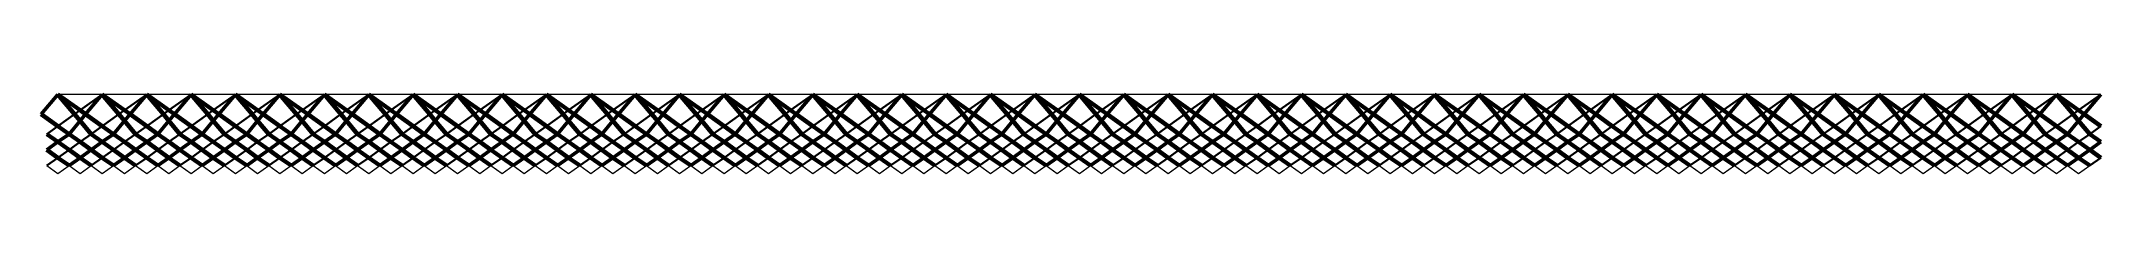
# Model space of a CAD drawing. Header units: millimetres. Extents: x 0 to 143, y 53 to 59.
import ezdxf

# ---------------------------------------------------------------- set-up
doc = ezdxf.new("R2010")
doc.units = ezdxf.units.MM
for name, color, linetype, lineweight in [('Tendons 1', 50, 'Continuous', 50), ('Tendons 2', 201, 'Continuous', 35), ('Tendons 3', 170, 'Continuous', 60), ('Основания', 130, 'Continuous', 20)]:
    doc.layers.add(name, color=color, linetype=linetype, lineweight=lineweight)

msp = doc.modelspace()

# ---------------------------------------------------------------- linework, layer by layer
at = {"layer": 'Tendons 1', "linetype": 'Continuous', "ltscale": 250}
for p, q in [((1.54, 58.95, 0.4), (0.39, 57.59, 0.4)), ((4.61, 58.95, 0.4), (3.46, 57.59, 0.4)), ((7.68, 58.95, 0.4), (6.53, 57.59, 0.4)), ((10.75, 58.95, 0.4), (9.6, 57.59, 0.4)), ((13.82, 58.95, 0.4), (12.67, 57.59, 0.4)), ((16.89, 58.95, 0.4), (15.74, 57.59, 0.4)), ((19.96, 58.95, 0.4), (18.81, 57.59, 0.4)), ((21.88, 57.59, 0.4), (23.03, 58.95, 0.4)), ((26.1, 58.95, 0.4), (24.95, 57.59, 0.4)), ((28.02, 57.59, 0.4), (29.17, 58.95, 0.4)), ((32.24, 58.95, 0.4), (31.09, 57.59, 0.4)), ((35.31, 58.95, 0.4), (34.16, 57.59, 0.4)), ((38.38, 58.95, 0.4), (37.23, 57.59, 0.4)), ((41.45, 58.95, 0.4), (40.3, 57.59, 0.4)), ((44.52, 58.95, 0.4), (43.37, 57.59, 0.4)), ((46.44, 57.59, 0.4), (47.59, 58.95, 0.4)), ((50.66, 58.95, 0.4), (49.51, 57.59, 0.4)), ((53.73, 58.95, 0.4), (52.58, 57.59, 0.4)), ((56.8, 58.95, 0.4), (55.65, 57.59, 0.4)), ((58.72, 57.59, 0.4), (59.87, 58.95, 0.4)), ((62.94, 58.95, 0.4), (61.79, 57.59, 0.4)), ((64.86, 57.59, 0.4), (66.01, 58.95, 0.4)), ((69.08, 58.95, 0.4), (67.93, 57.59, 0.4)), ((72.15, 58.95, 0.4), (71, 57.59, 0.4)), ((75.22, 58.95, 0.4), (74.07, 57.59, 0.4)), ((77.14, 57.59, 0.4), (78.29, 58.95, 0.4)), ((81.36, 58.95, 0.4), (80.21, 57.59, 0.4)), ((84.43, 58.95, 0.4), (83.28, 57.59, 0.4)), ((87.5, 58.95, 0.4), (86.35, 57.59, 0.4)), ((90.57, 58.95, 0.4), (89.42, 57.59, 0.4)), ((93.64, 58.95, 0.4), (92.49, 57.59, 0.4)), ((95.56, 57.59, 0.4), (96.71, 58.95, 0.4)), ((99.78, 58.95, 0.4), (98.63, 57.59, 0.4)), ((101.7, 57.59, 0.4), (102.85, 58.95, 0.4)), ((105.92, 58.95, 0.4), (104.77, 57.59, 0.4)), ((108.99, 58.95, 0.4), (107.84, 57.59, 0.4)), ((112.06, 58.95, 0.4), (110.91, 57.59, 0.4)), ((113.98, 57.59, 0.4), (115.13, 58.95, 0.4)), ((118.2, 58.95, 0.4), (117.05, 57.59, 0.4)), ((121.27, 58.95, 0.4), (120.12, 57.59, 0.4)), ((124.34, 58.95, 0.4), (123.19, 57.59, 0.4)), ((127.41, 58.95, 0.4), (126.26, 57.59, 0.4)), ((130.48, 58.95, 0.4), (129.33, 57.59, 0.4)), ((132.4, 57.59, 0.4), (133.55, 58.95, 0.4)), ((136.62, 58.95, 0.4), (135.47, 57.59, 0.4)), ((139.69, 58.95, 0.4), (138.54, 57.59, 0.4)), ((141.61, 57.59, 0.4), (142.76, 58.95, 0.4)), ((2.31, 56.22, 0.4), (3.07, 57.13, 0.4)), ((3.07, 57.13, 0.4), (3.46, 57.59, 0.4)), ((5.38, 56.22, 0.4), (6.14, 57.13, 0.4)), ((6.14, 57.13, 0.4), (6.53, 57.59, 0.4)), ((8.45, 56.22, 0.4), (9.21, 57.13, 0.4)), ((9.21, 57.13, 0.4), (9.6, 57.59, 0.4)), ((11.52, 56.22, 0.4), (12.28, 57.13, 0.4)), ((12.67, 57.59, 0.4), (12.28, 57.13, 0.4)), ((15.35, 57.13, 0.4), (14.59, 56.22, 0.4)), ((15.35, 57.13, 0.4), (15.74, 57.59, 0.4)), ((18.42, 57.13, 0.4), (17.66, 56.22, 0.4)), ((18.42, 57.13, 0.4), (18.81, 57.59, 0.4)), ((21.49, 57.13, 0.4), (20.73, 56.22, 0.4)), ((21.88, 57.59, 0.4), (21.49, 57.13, 0.4)), ((23.8, 56.22, 0.4), (24.56, 57.13, 0.4)), ((24.56, 57.13, 0.4), (24.95, 57.59, 0.4)), ((26.87, 56.22, 0.4), (27.63, 57.13, 0.4)), ((27.63, 57.13, 0.4), (28.02, 57.59, 0.4)), ((30.7, 57.13, 0.4), (29.94, 56.22, 0.4)), ((31.09, 57.59, 0.4), (30.7, 57.13, 0.4)), ((33.01, 56.22, 0.4), (33.77, 57.13, 0.4)), ((33.77, 57.13, 0.4), (34.16, 57.59, 0.4)), ((36.84, 57.13, 0.4), (36.08, 56.22, 0.4)), ((37.23, 57.59, 0.4), (36.84, 57.13, 0.4)), ((39.91, 57.13, 0.4), (39.15, 56.22, 0.4)), ((40.3, 57.59, 0.4), (39.91, 57.13, 0.4)), ((42.98, 57.13, 0.4), (42.22, 56.22, 0.4)), ((42.98, 57.13, 0.4), (43.37, 57.59, 0.4)), ((45.29, 56.22, 0.4), (46.05, 57.13, 0.4)), ((46.05, 57.13, 0.4), (46.44, 57.59, 0.4)), ((48.36, 56.22, 0.4), (49.12, 57.13, 0.4)), ((49.12, 57.13, 0.4), (49.51, 57.59, 0.4)), ((52.19, 57.13, 0.4), (51.43, 56.22, 0.4)), ((52.19, 57.13, 0.4), (52.58, 57.59, 0.4)), ((55.26, 57.13, 0.4), (54.5, 56.22, 0.4)), ((55.26, 57.13, 0.4), (55.65, 57.59, 0.4)), ((58.33, 57.13, 0.4), (57.57, 56.22, 0.4)), ((58.33, 57.13, 0.4), (58.72, 57.59, 0.4)), ((61.4, 57.13, 0.4), (60.64, 56.22, 0.4)), ((61.79, 57.59, 0.4), (61.4, 57.13, 0.4)), ((64.47, 57.13, 0.4), (63.71, 56.22, 0.4)), ((64.47, 57.13, 0.4), (64.86, 57.59, 0.4)), ((66.78, 56.22, 0.4), (67.54, 57.13, 0.4)), ((67.93, 57.59, 0.4), (67.54, 57.13, 0.4)), ((70.61, 57.13, 0.4), (69.85, 56.22, 0.4)), ((71, 57.59, 0.4), (70.61, 57.13, 0.4)), ((72.92, 56.22, 0.4), (73.68, 57.13, 0.4)), ((73.68, 57.13, 0.4), (74.07, 57.59, 0.4)), ((76.75, 57.13, 0.4), (75.99, 56.22, 0.4)), ((77.14, 57.59, 0.4), (76.75, 57.13, 0.4)), ((79.82, 57.13, 0.4), (79.06, 56.22, 0.4)), ((79.82, 57.13, 0.4), (80.21, 57.59, 0.4)), ((82.89, 57.13, 0.4), (82.13, 56.22, 0.4)), ((83.28, 57.59, 0.4), (82.89, 57.13, 0.4)), ((85.96, 57.13, 0.4), (85.2, 56.22, 0.4)), ((86.35, 57.59, 0.4), (85.96, 57.13, 0.4)), ((88.27, 56.22, 0.4), (89.03, 57.13, 0.4)), ((89.42, 57.59, 0.4), (89.03, 57.13, 0.4)), ((91.34, 56.22, 0.4), (92.1, 57.13, 0.4)), ((92.1, 57.13, 0.4), (92.49, 57.59, 0.4)), ((94.41, 56.22, 0.4), (95.17, 57.13, 0.4)), ((95.17, 57.13, 0.4), (95.56, 57.59, 0.4)), ((97.48, 56.22, 0.4), (98.24, 57.13, 0.4)), ((98.63, 57.59, 0.4), (98.24, 57.13, 0.4)), ((100.55, 56.22, 0.4), (101.31, 57.13, 0.4)), ((101.31, 57.13, 0.4), (101.7, 57.59, 0.4)), ((103.62, 56.22, 0.4), (104.38, 57.13, 0.4)), ((104.77, 57.59, 0.4), (104.38, 57.13, 0.4)), ((107.45, 57.13, 0.4), (106.69, 56.22, 0.4)), ((107.45, 57.13, 0.4), (107.84, 57.59, 0.4)), ((109.76, 56.22, 0.4), (110.52, 57.13, 0.4)), ((110.91, 57.59, 0.4), (110.52, 57.13, 0.4)), ((113.59, 57.13, 0.4), (112.83, 56.22, 0.4)), ((113.98, 57.59, 0.4), (113.59, 57.13, 0.4)), ((115.9, 56.22, 0.4), (116.66, 57.13, 0.4)), ((117.05, 57.59, 0.4), (116.66, 57.13, 0.4)), ((118.97, 56.22, 0.4), (119.73, 57.13, 0.4)), ((119.73, 57.13, 0.4), (120.12, 57.59, 0.4)), ((122.04, 56.22, 0.4), (122.8, 57.13, 0.4)), ((123.19, 57.59, 0.4), (122.8, 57.13, 0.4)), ((125.11, 56.22, 0.4), (125.87, 57.13, 0.4)), ((126.26, 57.59, 0.4), (125.87, 57.13, 0.4)), ((128.94, 57.13, 0.4), (128.18, 56.22, 0.4)), ((128.94, 57.13, 0.4), (129.33, 57.59, 0.4)), ((131.25, 56.22, 0.4), (132.01, 57.13, 0.4)), ((132.01, 57.13, 0.4), (132.4, 57.59, 0.4)), ((134.32, 56.22, 0.4), (135.08, 57.13, 0.4)), ((135.47, 57.59, 0.4), (135.08, 57.13, 0.4)), ((138.15, 57.13, 0.4), (137.39, 56.22, 0.4)), ((138.54, 57.59, 0.4), (138.15, 57.13, 0.4)), ((141.22, 57.13, 0.4), (140.46, 56.22, 0.4)), ((141.22, 57.13, 0.4), (141.61, 57.59, 0.4)), ((1.54, 55.68, 0.4), (0.77, 55.13, 0.4)), ((2.31, 56.22, 0.4), (1.54, 55.68, 0.4)), ((3.84, 55.13, 0.4), (4.61, 55.68, 0.4)), ((5.38, 56.22, 0.4), (4.61, 55.68, 0.4)), ((6.91, 55.13, 0.4), (7.68, 55.68, 0.4)), ((7.68, 55.68, 0.4), (8.45, 56.22, 0.4)), ((10.75, 55.68, 0.4), (9.98, 55.13, 0.4)), ((11.52, 56.22, 0.4), (10.75, 55.68, 0.4)), ((13.82, 55.68, 0.4), (13.05, 55.13, 0.4)), ((13.82, 55.68, 0.4), (14.59, 56.22, 0.4)), ((16.89, 55.68, 0.4), (16.12, 55.13, 0.4)), ((17.66, 56.22, 0.4), (16.89, 55.68, 0.4)), ((19.96, 55.68, 0.4), (19.19, 55.13, 0.4)), ((19.96, 55.68, 0.4), (20.73, 56.22, 0.4)), ((23.03, 55.68, 0.4), (22.26, 55.13, 0.4)), ((23.8, 56.22, 0.4), (23.03, 55.68, 0.4)), ((25.33, 55.13, 0.4), (26.1, 55.68, 0.4)), ((26.1, 55.68, 0.4), (26.87, 56.22, 0.4)), ((28.4, 55.13, 0.4), (29.17, 55.68, 0.4)), ((29.17, 55.68, 0.4), (29.94, 56.22, 0.4)), ((32.24, 55.68, 0.4), (31.47, 55.13, 0.4)), ((33.01, 56.22, 0.4), (32.24, 55.68, 0.4)), ((35.31, 55.68, 0.4), (34.54, 55.13, 0.4)), ((35.31, 55.68, 0.4), (36.08, 56.22, 0.4)), ((38.38, 55.68, 0.4), (37.61, 55.13, 0.4)), ((38.38, 55.68, 0.4), (39.15, 56.22, 0.4)), ((40.68, 55.13, 0.4), (41.45, 55.68, 0.4)), ((41.45, 55.68, 0.4), (42.22, 56.22, 0.4)), ((44.52, 55.68, 0.4), (43.75, 55.13, 0.4)), ((45.29, 56.22, 0.4), (44.52, 55.68, 0.4)), ((47.59, 55.68, 0.4), (46.82, 55.13, 0.4)), ((48.36, 56.22, 0.4), (47.59, 55.68, 0.4)), ((50.66, 55.68, 0.4), (49.89, 55.13, 0.4)), ((50.66, 55.68, 0.4), (51.43, 56.22, 0.4)), ((52.96, 55.13, 0.4), (53.73, 55.68, 0.4)), ((54.5, 56.22, 0.4), (53.73, 55.68, 0.4)), ((56.8, 55.68, 0.4), (56.03, 55.13, 0.4)), ((56.8, 55.68, 0.4), (57.57, 56.22, 0.4)), ((59.1, 55.13, 0.4), (59.87, 55.68, 0.4)), ((59.87, 55.68, 0.4), (60.64, 56.22, 0.4)), ((62.94, 55.68, 0.4), (62.17, 55.13, 0.4)), ((62.94, 55.68, 0.4), (63.71, 56.22, 0.4)), ((65.24, 55.13, 0.4), (66.01, 55.68, 0.4)), ((66.78, 56.22, 0.4), (66.01, 55.68, 0.4)), ((68.31, 55.13, 0.4), (69.08, 55.68, 0.4)), ((69.85, 56.22, 0.4), (69.08, 55.68, 0.4)), ((71.38, 55.13, 0.4), (72.15, 55.68, 0.4)), ((72.92, 56.22, 0.4), (72.15, 55.68, 0.4)), ((75.22, 55.68, 0.4), (74.45, 55.13, 0.4)), ((75.22, 55.68, 0.4), (75.99, 56.22, 0.4)), ((77.52, 55.13, 0.4), (78.29, 55.68, 0.4)), ((79.06, 56.22, 0.4), (78.29, 55.68, 0.4)), ((80.59, 55.13, 0.4), (81.36, 55.68, 0.4)), ((81.36, 55.68, 0.4), (82.13, 56.22, 0.4)), ((83.66, 55.13, 0.4), (84.43, 55.68, 0.4)), ((85.2, 56.22, 0.4), (84.43, 55.68, 0.4)), ((87.5, 55.68, 0.4), (86.73, 55.13, 0.4)), ((87.5, 55.68, 0.4), (88.27, 56.22, 0.4)), ((89.8, 55.13, 0.4), (90.57, 55.68, 0.4)), ((91.34, 56.22, 0.4), (90.57, 55.68, 0.4)), ((93.64, 55.68, 0.4), (92.87, 55.13, 0.4)), ((93.64, 55.68, 0.4), (94.41, 56.22, 0.4)), ((95.94, 55.13, 0.4), (96.71, 55.68, 0.4)), ((96.71, 55.68, 0.4), (97.48, 56.22, 0.4)), ((99.78, 55.68, 0.4), (99.01, 55.13, 0.4)), ((99.78, 55.68, 0.4), (100.55, 56.22, 0.4)), ((102.08, 55.13, 0.4), (102.85, 55.68, 0.4)), ((103.62, 56.22, 0.4), (102.85, 55.68, 0.4)), ((105.15, 55.13, 0.4), (105.92, 55.68, 0.4)), ((105.92, 55.68, 0.4), (106.69, 56.22, 0.4)), ((108.22, 55.13, 0.4), (108.99, 55.68, 0.4)), ((108.99, 55.68, 0.4), (109.76, 56.22, 0.4)), ((111.29, 55.13, 0.4), (112.06, 55.68, 0.4)), ((112.06, 55.68, 0.4), (112.83, 56.22, 0.4)), ((114.36, 55.13, 0.4), (115.13, 55.68, 0.4)), ((115.9, 56.22, 0.4), (115.13, 55.68, 0.4)), ((117.43, 55.13, 0.4), (118.2, 55.68, 0.4)), ((118.97, 56.22, 0.4), (118.2, 55.68, 0.4)), ((120.5, 55.13, 0.4), (121.27, 55.68, 0.4)), ((122.04, 56.22, 0.4), (121.27, 55.68, 0.4)), ((124.34, 55.68, 0.4), (123.57, 55.13, 0.4)), ((125.11, 56.22, 0.4), (124.34, 55.68, 0.4)), ((127.41, 55.68, 0.4), (126.64, 55.13, 0.4)), ((127.41, 55.68, 0.4), (128.18, 56.22, 0.4)), ((129.71, 55.13, 0.4), (130.48, 55.68, 0.4)), ((130.48, 55.68, 0.4), (131.25, 56.22, 0.4)), ((133.55, 55.68, 0.4), (132.78, 55.13, 0.4)), ((133.55, 55.68, 0.4), (134.32, 56.22, 0.4)), ((135.85, 55.13, 0.4), (136.62, 55.68, 0.4)), ((136.62, 55.68, 0.4), (137.39, 56.22, 0.4)), ((139.69, 55.68, 0.4), (138.92, 55.13, 0.4)), ((139.69, 55.68, 0.4), (140.46, 56.22, 0.4)), ((141.99, 55.13, 0.4), (142.76, 55.68, 0.4)), ((3.07, 54.58, 0.4), (2.31, 54.04, 0.4)), ((3.07, 54.58, 0.4), (3.84, 55.13, 0.4)), ((6.14, 54.58, 0.4), (5.38, 54.04, 0.4)), ((6.14, 54.58, 0.4), (6.91, 55.13, 0.4)), ((9.21, 54.58, 0.4), (8.45, 54.04, 0.4)), ((9.98, 55.13, 0.4), (9.21, 54.58, 0.4)), ((11.52, 54.04, 0.4), (12.28, 54.58, 0.4)), ((13.05, 55.13, 0.4), (12.28, 54.58, 0.4)), ((15.35, 54.58, 0.4), (14.59, 54.04, 0.4)), ((16.12, 55.13, 0.4), (15.35, 54.58, 0.4)), ((17.66, 54.04, 0.4), (18.42, 54.58, 0.4)), ((19.19, 55.13, 0.4), (18.42, 54.58, 0.4)), ((21.49, 54.58, 0.4), (20.73, 54.04, 0.4)), ((21.49, 54.58, 0.4), (22.26, 55.13, 0.4)), ((24.56, 54.58, 0.4), (23.8, 54.04, 0.4)), ((24.56, 54.58, 0.4), (25.33, 55.13, 0.4)), ((26.87, 54.04, 0.4), (27.63, 54.58, 0.4)), ((27.63, 54.58, 0.4), (28.4, 55.13, 0.4)), ((30.7, 54.58, 0.4), (29.94, 54.04, 0.4)), ((30.7, 54.58, 0.4), (31.47, 55.13, 0.4)), ((33.01, 54.04, 0.4), (33.77, 54.58, 0.4)), ((33.77, 54.58, 0.4), (34.54, 55.13, 0.4)), ((36.08, 54.04, 0.4), (36.84, 54.58, 0.4)), ((36.84, 54.58, 0.4), (37.61, 55.13, 0.4)), ((39.91, 54.58, 0.4), (39.15, 54.04, 0.4)), ((39.91, 54.58, 0.4), (40.68, 55.13, 0.4)), ((42.98, 54.58, 0.4), (42.22, 54.04, 0.4)), ((42.98, 54.58, 0.4), (43.75, 55.13, 0.4)), ((46.05, 54.58, 0.4), (45.29, 54.04, 0.4)), ((46.05, 54.58, 0.4), (46.82, 55.13, 0.4)), ((49.12, 54.58, 0.4), (48.36, 54.04, 0.4)), ((49.89, 55.13, 0.4), (49.12, 54.58, 0.4)), ((51.43, 54.04, 0.4), (52.19, 54.58, 0.4)), ((52.19, 54.58, 0.4), (52.96, 55.13, 0.4)), ((55.26, 54.58, 0.4), (54.5, 54.04, 0.4)), ((56.03, 55.13, 0.4), (55.26, 54.58, 0.4)), ((58.33, 54.58, 0.4), (57.57, 54.04, 0.4)), ((59.1, 55.13, 0.4), (58.33, 54.58, 0.4)), ((61.4, 54.58, 0.4), (60.64, 54.04, 0.4)), ((61.4, 54.58, 0.4), (62.17, 55.13, 0.4)), ((64.47, 54.58, 0.4), (63.71, 54.04, 0.4)), ((65.24, 55.13, 0.4), (64.47, 54.58, 0.4)), ((67.54, 54.58, 0.4), (66.78, 54.04, 0.4)), ((67.54, 54.58, 0.4), (68.31, 55.13, 0.4)), ((69.85, 54.04, 0.4), (70.61, 54.58, 0.4)), ((71.38, 55.13, 0.4), (70.61, 54.58, 0.4)), ((72.92, 54.04, 0.4), (73.68, 54.58, 0.4)), ((73.68, 54.58, 0.4), (74.45, 55.13, 0.4)), ((75.99, 54.04, 0.4), (76.75, 54.58, 0.4)), ((76.75, 54.58, 0.4), (77.52, 55.13, 0.4)), ((79.06, 54.04, 0.4), (79.82, 54.58, 0.4)), ((79.82, 54.58, 0.4), (80.59, 55.13, 0.4)), ((82.13, 54.04, 0.4), (82.89, 54.58, 0.4)), ((82.89, 54.58, 0.4), (83.66, 55.13, 0.4)), ((85.2, 54.04, 0.4), (85.96, 54.58, 0.4)), ((85.96, 54.58, 0.4), (86.73, 55.13, 0.4)), ((88.27, 54.04, 0.4), (89.03, 54.58, 0.4)), ((89.8, 55.13, 0.4), (89.03, 54.58, 0.4)), ((92.1, 54.58, 0.4), (91.34, 54.04, 0.4)), ((92.1, 54.58, 0.4), (92.87, 55.13, 0.4)), ((95.17, 54.58, 0.4), (94.41, 54.04, 0.4)), ((95.17, 54.58, 0.4), (95.94, 55.13, 0.4)), ((97.48, 54.04, 0.4), (98.24, 54.58, 0.4)), ((98.24, 54.58, 0.4), (99.01, 55.13, 0.4)), ((100.55, 54.04, 0.4), (101.31, 54.58, 0.4)), ((102.08, 55.13, 0.4), (101.31, 54.58, 0.4)), ((103.62, 54.04, 0.4), (104.38, 54.58, 0.4)), ((104.38, 54.58, 0.4), (105.15, 55.13, 0.4)), ((106.69, 54.04, 0.4), (107.45, 54.58, 0.4)), ((108.22, 55.13, 0.4), (107.45, 54.58, 0.4)), ((110.52, 54.58, 0.4), (109.76, 54.04, 0.4)), ((111.29, 55.13, 0.4), (110.52, 54.58, 0.4)), ((112.83, 54.04, 0.4), (113.59, 54.58, 0.4)), ((114.36, 55.13, 0.4), (113.59, 54.58, 0.4)), ((116.66, 54.58, 0.4), (115.9, 54.04, 0.4)), ((116.66, 54.58, 0.4), (117.43, 55.13, 0.4)), ((118.97, 54.04, 0.4), (119.73, 54.58, 0.4)), ((119.73, 54.58, 0.4), (120.5, 55.13, 0.4)), ((122.04, 54.04, 0.4), (122.8, 54.58, 0.4)), ((123.57, 55.13, 0.4), (122.8, 54.58, 0.4)), ((125.87, 54.58, 0.4), (125.11, 54.04, 0.4)), ((125.87, 54.58, 0.4), (126.64, 55.13, 0.4)), ((128.94, 54.58, 0.4), (128.18, 54.04, 0.4)), ((128.94, 54.58, 0.4), (129.71, 55.13, 0.4)), ((131.25, 54.04, 0.4), (132.01, 54.58, 0.4)), ((132.01, 54.58, 0.4), (132.78, 55.13, 0.4)), ((134.32, 54.04, 0.4), (135.08, 54.58, 0.4)), ((135.85, 55.13, 0.4), (135.08, 54.58, 0.4)), ((137.39, 54.04, 0.4), (138.15, 54.58, 0.4)), ((138.15, 54.58, 0.4), (138.92, 55.13, 0.4)), ((141.22, 54.58, 0.4), (140.46, 54.04, 0.4)), ((141.22, 54.58, 0.4), (141.99, 55.13, 0.4))]:
    msp.add_line(p, q, dxfattribs=at)
at = {"layer": 'Tendons 2', "linetype": 'Continuous', "ltscale": 250}
for p, q in [((3.07, 57.86, 0.9), (4.61, 58.95, 0.9)), ((6.14, 57.86, 0.9), (7.68, 58.95, 0.9)), ((9.21, 57.86, 0.9), (10.75, 58.95, 0.9)), ((12.28, 57.86, 0.9), (13.82, 58.95, 0.9)), ((15.35, 57.86, 0.9), (16.89, 58.95, 0.9)), ((18.42, 57.86, 0.9), (19.96, 58.95, 0.9)), ((23.03, 58.95, 0.9), (21.49, 57.86, 0.9)), ((26.1, 58.95, 0.9), (24.56, 57.86, 0.9)), ((29.17, 58.95, 0.9), (27.63, 57.86, 0.9)), ((32.24, 58.95, 0.9), (30.7, 57.86, 0.9)), ((33.77, 57.86, 0.9), (35.31, 58.95, 0.9)), ((36.84, 57.86, 0.9), (38.38, 58.95, 0.9)), ((39.91, 57.86, 0.9), (41.45, 58.95, 0.9)), ((42.98, 57.86, 0.9), (44.52, 58.95, 0.9)), ((46.05, 57.86, 0.9), (47.59, 58.95, 0.9)), ((50.66, 58.95, 0.9), (49.12, 57.86, 0.9)), ((53.73, 58.95, 0.9), (52.19, 57.86, 0.9)), ((56.8, 58.95, 0.9), (55.26, 57.86, 0.9)), ((58.33, 57.86, 0.9), (59.87, 58.95, 0.9)), ((61.4, 57.86, 0.9), (62.94, 58.95, 0.9)), ((66.01, 58.95, 0.9), (64.47, 57.86, 0.9)), ((69.08, 58.95, 0.9), (67.54, 57.86, 0.9)), ((72.15, 58.95, 0.9), (70.61, 57.86, 0.9)), ((73.68, 57.86, 0.9), (75.22, 58.95, 0.9)), ((78.29, 58.95, 0.9), (76.75, 57.86, 0.9)), ((81.36, 58.95, 0.9), (79.82, 57.86, 0.9)), ((82.89, 57.86, 0.9), (84.43, 58.95, 0.9)), ((85.96, 57.86, 0.9), (87.5, 58.95, 0.9)), ((90.57, 58.95, 0.9), (89.03, 57.86, 0.9)), ((93.64, 58.95, 0.9), (92.1, 57.86, 0.9)), ((95.17, 57.86, 0.9), (96.71, 58.95, 0.9)), ((98.24, 57.86, 0.9), (99.78, 58.95, 0.9)), ((102.85, 58.95, 0.9), (101.31, 57.86, 0.9)), ((104.38, 57.86, 0.9), (105.92, 58.95, 0.9)), ((108.99, 58.95, 0.9), (107.45, 57.86, 0.9)), ((112.06, 58.95, 0.9), (110.52, 57.86, 0.9)), ((115.13, 58.95, 0.9), (113.59, 57.86, 0.9)), ((118.2, 58.95, 0.9), (116.66, 57.86, 0.9)), ((121.27, 58.95, 0.9), (119.73, 57.86, 0.9)), ((122.8, 57.86, 0.9), (124.34, 58.95, 0.9)), ((125.87, 57.86, 0.9), (127.41, 58.95, 0.9)), ((130.48, 58.95, 0.9), (128.94, 57.86, 0.9)), ((132.01, 57.86, 0.9), (133.55, 58.95, 0.9)), ((135.08, 57.86, 0.9), (136.62, 58.95, 0.9)), ((138.15, 57.86, 0.9), (139.69, 58.95, 0.9)), ((141.22, 57.86, 0.9), (142.76, 58.95, 0.9)), ((1.54, 56.77, 0.9), (2.69, 57.59, 0.9)), ((3.07, 57.86, 0.9), (2.69, 57.59, 0.9)), ((5.76, 57.59, 0.9), (4.61, 56.77, 0.9)), ((6.14, 57.86, 0.9), (5.76, 57.59, 0.9)), ((8.83, 57.59, 0.9), (7.68, 56.77, 0.9)), ((9.21, 57.86, 0.9), (8.83, 57.59, 0.9)), ((11.9, 57.59, 0.9), (10.75, 56.77, 0.9)), ((11.9, 57.59, 0.9), (12.28, 57.86, 0.9)), ((14.97, 57.59, 0.9), (13.82, 56.77, 0.9)), ((15.35, 57.86, 0.9), (14.97, 57.59, 0.9)), ((18.04, 57.59, 0.9), (16.89, 56.77, 0.9)), ((18.42, 57.86, 0.9), (18.04, 57.59, 0.9)), ((21.11, 57.59, 0.9), (19.96, 56.77, 0.9)), ((21.11, 57.59, 0.9), (21.49, 57.86, 0.9)), ((23.03, 56.77, 0.9), (24.18, 57.59, 0.9)), ((24.18, 57.59, 0.9), (24.56, 57.86, 0.9)), ((27.25, 57.59, 0.9), (26.1, 56.77, 0.9)), ((27.25, 57.59, 0.9), (27.63, 57.86, 0.9)), ((29.17, 56.77, 0.9), (30.32, 57.59, 0.9)), ((30.32, 57.59, 0.9), (30.7, 57.86, 0.9)), ((33.39, 57.59, 0.9), (32.24, 56.77, 0.9)), ((33.77, 57.86, 0.9), (33.39, 57.59, 0.9)), ((35.31, 56.77, 0.9), (36.46, 57.59, 0.9)), ((36.46, 57.59, 0.9), (36.84, 57.86, 0.9)), ((38.38, 56.77, 0.9), (39.53, 57.59, 0.9)), ((39.53, 57.59, 0.9), (39.91, 57.86, 0.9)), ((41.45, 56.77, 0.9), (42.6, 57.59, 0.9)), ((42.98, 57.86, 0.9), (42.6, 57.59, 0.9)), ((44.52, 56.77, 0.9), (45.67, 57.59, 0.9)), ((46.05, 57.86, 0.9), (45.67, 57.59, 0.9)), ((48.74, 57.59, 0.9), (47.59, 56.77, 0.9)), ((49.12, 57.86, 0.9), (48.74, 57.59, 0.9)), ((51.81, 57.59, 0.9), (50.66, 56.77, 0.9)), ((52.19, 57.86, 0.9), (51.81, 57.59, 0.9)), ((54.88, 57.59, 0.9), (53.73, 56.77, 0.9)), ((55.26, 57.86, 0.9), (54.88, 57.59, 0.9)), ((56.8, 56.77, 0.9), (57.95, 57.59, 0.9)), ((57.95, 57.59, 0.9), (58.33, 57.86, 0.9)), ((59.87, 56.77, 0.9), (61.02, 57.59, 0.9)), ((61.4, 57.86, 0.9), (61.02, 57.59, 0.9)), ((64.09, 57.59, 0.9), (62.94, 56.77, 0.9)), ((64.47, 57.86, 0.9), (64.09, 57.59, 0.9)), ((67.16, 57.59, 0.9), (66.01, 56.77, 0.9)), ((67.16, 57.59, 0.9), (67.54, 57.86, 0.9)), ((69.08, 56.77, 0.9), (70.23, 57.59, 0.9)), ((70.61, 57.86, 0.9), (70.23, 57.59, 0.9)), ((72.15, 56.77, 0.9), (73.3, 57.59, 0.9)), ((73.68, 57.86, 0.9), (73.3, 57.59, 0.9)), ((75.22, 56.77, 0.9), (76.37, 57.59, 0.9)), ((76.37, 57.59, 0.9), (76.75, 57.86, 0.9)), ((78.29, 56.77, 0.9), (79.44, 57.59, 0.9)), ((79.82, 57.86, 0.9), (79.44, 57.59, 0.9)), ((82.51, 57.59, 0.9), (81.36, 56.77, 0.9)), ((82.51, 57.59, 0.9), (82.89, 57.86, 0.9)), ((84.43, 56.77, 0.9), (85.58, 57.59, 0.9)), ((85.96, 57.86, 0.9), (85.58, 57.59, 0.9)), ((88.65, 57.59, 0.9), (87.5, 56.77, 0.9)), ((88.65, 57.59, 0.9), (89.03, 57.86, 0.9)), ((91.72, 57.59, 0.9), (90.57, 56.77, 0.9)), ((91.72, 57.59, 0.9), (92.1, 57.86, 0.9)), ((94.79, 57.59, 0.9), (93.64, 56.77, 0.9)), ((95.17, 57.86, 0.9), (94.79, 57.59, 0.9)), ((97.86, 57.59, 0.9), (96.71, 56.77, 0.9)), ((97.86, 57.59, 0.9), (98.24, 57.86, 0.9)), ((99.78, 56.77, 0.9), (100.93, 57.59, 0.9)), ((100.93, 57.59, 0.9), (101.31, 57.86, 0.9)), ((104, 57.59, 0.9), (102.85, 56.77, 0.9)), ((104, 57.59, 0.9), (104.38, 57.86, 0.9)), ((105.92, 56.77, 0.9), (107.07, 57.59, 0.9)), ((107.45, 57.86, 0.9), (107.07, 57.59, 0.9)), ((108.99, 56.77, 0.9), (110.14, 57.59, 0.9)), ((110.52, 57.86, 0.9), (110.14, 57.59, 0.9)), ((113.21, 57.59, 0.9), (112.06, 56.77, 0.9)), ((113.59, 57.86, 0.9), (113.21, 57.59, 0.9)), ((116.28, 57.59, 0.9), (115.13, 56.77, 0.9)), ((116.28, 57.59, 0.9), (116.66, 57.86, 0.9)), ((118.2, 56.77, 0.9), (119.35, 57.59, 0.9)), ((119.35, 57.59, 0.9), (119.73, 57.86, 0.9)), ((122.42, 57.59, 0.9), (121.27, 56.77, 0.9)), ((122.42, 57.59, 0.9), (122.8, 57.86, 0.9)), ((125.49, 57.59, 0.9), (124.34, 56.77, 0.9)), ((125.49, 57.59, 0.9), (125.87, 57.86, 0.9)), ((128.56, 57.59, 0.9), (127.41, 56.77, 0.9)), ((128.56, 57.59, 0.9), (128.94, 57.86, 0.9)), ((131.63, 57.59, 0.9), (130.48, 56.77, 0.9)), ((132.01, 57.86, 0.9), (131.63, 57.59, 0.9)), ((134.7, 57.59, 0.9), (133.55, 56.77, 0.9)), ((135.08, 57.86, 0.9), (134.7, 57.59, 0.9)), ((137.77, 57.59, 0.9), (136.62, 56.77, 0.9)), ((137.77, 57.59, 0.9), (138.15, 57.86, 0.9)), ((140.84, 57.59, 0.9), (139.69, 56.77, 0.9)), ((140.84, 57.59, 0.9), (141.22, 57.86, 0.9)), ((1.54, 56.77, 0.9), (0.77, 56.22, 0.9)), ((3.07, 55.68, 0.9), (2.31, 55.13, 0.9)), ((3.07, 55.68, 0.9), (3.84, 56.22, 0.9)), ((4.61, 56.77, 0.9), (3.84, 56.22, 0.9)), ((5.38, 55.13, 0.9), (6.14, 55.68, 0.9)), ((6.14, 55.68, 0.9), (6.91, 56.22, 0.9)), ((7.68, 56.77, 0.9), (6.91, 56.22, 0.9)), ((8.45, 55.13, 0.9), (9.21, 55.68, 0.9)), ((9.98, 56.22, 0.9), (9.21, 55.68, 0.9)), ((9.98, 56.22, 0.9), (10.75, 56.77, 0.9)), ((12.28, 55.68, 0.9), (11.52, 55.13, 0.9)), ((12.28, 55.68, 0.9), (13.05, 56.22, 0.9)), ((13.82, 56.77, 0.9), (13.05, 56.22, 0.9)), ((14.59, 55.13, 0.9), (15.35, 55.68, 0.9)), ((15.35, 55.68, 0.9), (16.12, 56.22, 0.9)), ((16.12, 56.22, 0.9), (16.89, 56.77, 0.9)), ((18.42, 55.68, 0.9), (17.66, 55.13, 0.9)), ((18.42, 55.68, 0.9), (19.19, 56.22, 0.9)), ((19.19, 56.22, 0.9), (19.96, 56.77, 0.9)), ((21.49, 55.68, 0.9), (20.73, 55.13, 0.9)), ((21.49, 55.68, 0.9), (22.26, 56.22, 0.9)), ((23.03, 56.77, 0.9), (22.26, 56.22, 0.9)), ((23.8, 55.13, 0.9), (24.56, 55.68, 0.9)), ((25.33, 56.22, 0.9), (24.56, 55.68, 0.9)), ((26.1, 56.77, 0.9), (25.33, 56.22, 0.9)), ((26.87, 55.13, 0.9), (27.63, 55.68, 0.9)), ((27.63, 55.68, 0.9), (28.4, 56.22, 0.9)), ((29.17, 56.77, 0.9), (28.4, 56.22, 0.9)), ((29.94, 55.13, 0.9), (30.7, 55.68, 0.9)), ((31.47, 56.22, 0.9), (30.7, 55.68, 0.9)), ((32.24, 56.77, 0.9), (31.47, 56.22, 0.9)), ((33.77, 55.68, 0.9), (33.01, 55.13, 0.9)), ((33.77, 55.68, 0.9), (34.54, 56.22, 0.9)), ((35.31, 56.77, 0.9), (34.54, 56.22, 0.9)), ((36.08, 55.13, 0.9), (36.84, 55.68, 0.9)), ((36.84, 55.68, 0.9), (37.61, 56.22, 0.9)), ((38.38, 56.77, 0.9), (37.61, 56.22, 0.9)), ((39.91, 55.68, 0.9), (39.15, 55.13, 0.9)), ((39.91, 55.68, 0.9), (40.68, 56.22, 0.9)), ((40.68, 56.22, 0.9), (41.45, 56.77, 0.9)), ((42.22, 55.13, 0.9), (42.98, 55.68, 0.9)), ((42.98, 55.68, 0.9), (43.75, 56.22, 0.9)), ((44.52, 56.77, 0.9), (43.75, 56.22, 0.9)), ((45.29, 55.13, 0.9), (46.05, 55.68, 0.9)), ((46.82, 56.22, 0.9), (46.05, 55.68, 0.9)), ((47.59, 56.77, 0.9), (46.82, 56.22, 0.9)), ((48.36, 55.13, 0.9), (49.12, 55.68, 0.9)), ((49.12, 55.68, 0.9), (49.89, 56.22, 0.9)), ((49.89, 56.22, 0.9), (50.66, 56.77, 0.9)), ((51.43, 55.13, 0.9), (52.19, 55.68, 0.9)), ((52.96, 56.22, 0.9), (52.19, 55.68, 0.9)), ((52.96, 56.22, 0.9), (53.73, 56.77, 0.9)), ((55.26, 55.68, 0.9), (54.5, 55.13, 0.9)), ((56.03, 56.22, 0.9), (55.26, 55.68, 0.9)), ((56.8, 56.77, 0.9), (56.03, 56.22, 0.9)), ((58.33, 55.68, 0.9), (57.57, 55.13, 0.9)), ((59.1, 56.22, 0.9), (58.33, 55.68, 0.9)), ((59.87, 56.77, 0.9), (59.1, 56.22, 0.9)), ((60.64, 55.13, 0.9), (61.4, 55.68, 0.9)), ((61.4, 55.68, 0.9), (62.17, 56.22, 0.9)), ((62.17, 56.22, 0.9), (62.94, 56.77, 0.9)), ((63.71, 55.13, 0.9), (64.47, 55.68, 0.9)), ((65.24, 56.22, 0.9), (64.47, 55.68, 0.9)), ((65.24, 56.22, 0.9), (66.01, 56.77, 0.9)), ((67.54, 55.68, 0.9), (66.78, 55.13, 0.9)), ((67.54, 55.68, 0.9), (68.31, 56.22, 0.9)), ((69.08, 56.77, 0.9), (68.31, 56.22, 0.9)), ((69.85, 55.13, 0.9), (70.61, 55.68, 0.9)), ((71.38, 56.22, 0.9), (70.61, 55.68, 0.9)), ((72.15, 56.77, 0.9), (71.38, 56.22, 0.9)), ((73.68, 55.68, 0.9), (72.92, 55.13, 0.9)), ((73.68, 55.68, 0.9), (74.45, 56.22, 0.9)), ((74.45, 56.22, 0.9), (75.22, 56.77, 0.9)), ((76.75, 55.68, 0.9), (75.99, 55.13, 0.9)), ((76.75, 55.68, 0.9), (77.52, 56.22, 0.9)), ((77.52, 56.22, 0.9), (78.29, 56.77, 0.9)), ((79.82, 55.68, 0.9), (79.06, 55.13, 0.9)), ((80.59, 56.22, 0.9), (79.82, 55.68, 0.9)), ((81.36, 56.77, 0.9), (80.59, 56.22, 0.9)), ((82.13, 55.13, 0.9), (82.89, 55.68, 0.9)), ((82.89, 55.68, 0.9), (83.66, 56.22, 0.9)), ((83.66, 56.22, 0.9), (84.43, 56.77, 0.9)), ((85.96, 55.68, 0.9), (85.2, 55.13, 0.9)), ((85.96, 55.68, 0.9), (86.73, 56.22, 0.9)), ((86.73, 56.22, 0.9), (87.5, 56.77, 0.9)), ((88.27, 55.13, 0.9), (89.03, 55.68, 0.9)), ((89.8, 56.22, 0.9), (89.03, 55.68, 0.9)), ((90.57, 56.77, 0.9), (89.8, 56.22, 0.9)), ((91.34, 55.13, 0.9), (92.1, 55.68, 0.9)), ((92.87, 56.22, 0.9), (92.1, 55.68, 0.9)), ((92.87, 56.22, 0.9), (93.64, 56.77, 0.9)), ((95.17, 55.68, 0.9), (94.41, 55.13, 0.9)), ((95.94, 56.22, 0.9), (95.17, 55.68, 0.9)), ((96.71, 56.77, 0.9), (95.94, 56.22, 0.9)), ((97.48, 55.13, 0.9), (98.24, 55.68, 0.9)), ((98.24, 55.68, 0.9), (99.01, 56.22, 0.9)), ((99.78, 56.77, 0.9), (99.01, 56.22, 0.9)), ((101.31, 55.68, 0.9), (100.55, 55.13, 0.9)), ((102.08, 56.22, 0.9), (101.31, 55.68, 0.9)), ((102.08, 56.22, 0.9), (102.85, 56.77, 0.9)), ((103.62, 55.13, 0.9), (104.38, 55.68, 0.9)), ((105.15, 56.22, 0.9), (104.38, 55.68, 0.9)), ((105.15, 56.22, 0.9), (105.92, 56.77, 0.9)), ((107.45, 55.68, 0.9), (106.69, 55.13, 0.9)), ((107.45, 55.68, 0.9), (108.22, 56.22, 0.9)), ((108.99, 56.77, 0.9), (108.22, 56.22, 0.9)), ((110.52, 55.68, 0.9), (109.76, 55.13, 0.9)), ((111.29, 56.22, 0.9), (110.52, 55.68, 0.9)), ((111.29, 56.22, 0.9), (112.06, 56.77, 0.9)), ((112.83, 55.13, 0.9), (113.59, 55.68, 0.9)), ((114.36, 56.22, 0.9), (113.59, 55.68, 0.9)), ((115.13, 56.77, 0.9), (114.36, 56.22, 0.9)), ((115.9, 55.13, 0.9), (116.66, 55.68, 0.9)), ((117.43, 56.22, 0.9), (116.66, 55.68, 0.9)), ((117.43, 56.22, 0.9), (118.2, 56.77, 0.9)), ((118.97, 55.13, 0.9), (119.73, 55.68, 0.9)), ((119.73, 55.68, 0.9), (120.5, 56.22, 0.9)), ((121.27, 56.77, 0.9), (120.5, 56.22, 0.9)), ((122.04, 55.13, 0.9), (122.8, 55.68, 0.9)), ((122.8, 55.68, 0.9), (123.57, 56.22, 0.9)), ((123.57, 56.22, 0.9), (124.34, 56.77, 0.9)), ((125.11, 55.13, 0.9), (125.87, 55.68, 0.9)), ((125.87, 55.68, 0.9), (126.64, 56.22, 0.9)), ((127.41, 56.77, 0.9), (126.64, 56.22, 0.9)), ((128.94, 55.68, 0.9), (128.18, 55.13, 0.9)), ((129.71, 56.22, 0.9), (128.94, 55.68, 0.9)), ((129.71, 56.22, 0.9), (130.48, 56.77, 0.9)), ((132.01, 55.68, 0.9), (131.25, 55.13, 0.9)), ((132.01, 55.68, 0.9), (132.78, 56.22, 0.9)), ((133.55, 56.77, 0.9), (132.78, 56.22, 0.9)), ((134.32, 55.13, 0.9), (135.08, 55.68, 0.9)), ((135.85, 56.22, 0.9), (135.08, 55.68, 0.9)), ((136.62, 56.77, 0.9), (135.85, 56.22, 0.9)), ((138.15, 55.68, 0.9), (137.39, 55.13, 0.9)), ((138.15, 55.68, 0.9), (138.92, 56.22, 0.9)), ((138.92, 56.22, 0.9), (139.69, 56.77, 0.9)), ((141.22, 55.68, 0.9), (140.46, 55.13, 0.9)), ((141.99, 56.22, 0.9), (141.22, 55.68, 0.9)), ((141.99, 56.22, 0.9), (142.76, 56.77, 0.9)), ((1.54, 54.58, 0.9), (0.77, 54.04, 0.9)), ((2.31, 55.13, 0.9), (1.54, 54.58, 0.9)), ((3.84, 54.04, 0.9), (4.61, 54.58, 0.9)), ((4.61, 54.58, 0.9), (5.38, 55.13, 0.9)), ((7.68, 54.58, 0.9), (6.91, 54.04, 0.9)), ((8.45, 55.13, 0.9), (7.68, 54.58, 0.9)), ((10.75, 54.58, 0.9), (9.98, 54.04, 0.9)), ((10.75, 54.58, 0.9), (11.52, 55.13, 0.9)), ((13.82, 54.58, 0.9), (13.05, 54.04, 0.9)), ((13.82, 54.58, 0.9), (14.59, 55.13, 0.9)), ((16.89, 54.58, 0.9), (16.12, 54.04, 0.9)), ((16.89, 54.58, 0.9), (17.66, 55.13, 0.9)), ((19.19, 54.04, 0.9), (19.96, 54.58, 0.9)), ((19.96, 54.58, 0.9), (20.73, 55.13, 0.9)), ((22.26, 54.04, 0.9), (23.03, 54.58, 0.9)), ((23.03, 54.58, 0.9), (23.8, 55.13, 0.9)), ((25.33, 54.04, 0.9), (26.1, 54.58, 0.9)), ((26.1, 54.58, 0.9), (26.87, 55.13, 0.9)), ((29.17, 54.58, 0.9), (28.4, 54.04, 0.9)), ((29.17, 54.58, 0.9), (29.94, 55.13, 0.9)), ((32.24, 54.58, 0.9), (31.47, 54.04, 0.9)), ((32.24, 54.58, 0.9), (33.01, 55.13, 0.9)), ((34.54, 54.04, 0.9), (35.31, 54.58, 0.9)), ((36.08, 55.13, 0.9), (35.31, 54.58, 0.9)), ((38.38, 54.58, 0.9), (37.61, 54.04, 0.9)), ((39.15, 55.13, 0.9), (38.38, 54.58, 0.9)), ((41.45, 54.58, 0.9), (40.68, 54.04, 0.9)), ((42.22, 55.13, 0.9), (41.45, 54.58, 0.9)), ((44.52, 54.58, 0.9), (43.75, 54.04, 0.9)), ((45.29, 55.13, 0.9), (44.52, 54.58, 0.9)), ((47.59, 54.58, 0.9), (46.82, 54.04, 0.9)), ((47.59, 54.58, 0.9), (48.36, 55.13, 0.9)), ((49.89, 54.04, 0.9), (50.66, 54.58, 0.9)), ((50.66, 54.58, 0.9), (51.43, 55.13, 0.9)), ((52.96, 54.04, 0.9), (53.73, 54.58, 0.9)), ((54.5, 55.13, 0.9), (53.73, 54.58, 0.9)), ((56.03, 54.04, 0.9), (56.8, 54.58, 0.9)), ((57.57, 55.13, 0.9), (56.8, 54.58, 0.9)), ((59.87, 54.58, 0.9), (59.1, 54.04, 0.9)), ((60.64, 55.13, 0.9), (59.87, 54.58, 0.9)), ((62.17, 54.04, 0.9), (62.94, 54.58, 0.9)), ((62.94, 54.58, 0.9), (63.71, 55.13, 0.9)), ((66.01, 54.58, 0.9), (65.24, 54.04, 0.9)), ((66.78, 55.13, 0.9), (66.01, 54.58, 0.9)), ((69.08, 54.58, 0.9), (68.31, 54.04, 0.9)), ((69.08, 54.58, 0.9), (69.85, 55.13, 0.9)), ((72.15, 54.58, 0.9), (71.38, 54.04, 0.9)), ((72.92, 55.13, 0.9), (72.15, 54.58, 0.9)), ((75.22, 54.58, 0.9), (74.45, 54.04, 0.9)), ((75.22, 54.58, 0.9), (75.99, 55.13, 0.9)), ((78.29, 54.58, 0.9), (77.52, 54.04, 0.9)), ((79.06, 55.13, 0.9), (78.29, 54.58, 0.9)), ((80.59, 54.04, 0.9), (81.36, 54.58, 0.9)), ((82.13, 55.13, 0.9), (81.36, 54.58, 0.9)), ((83.66, 54.04, 0.9), (84.43, 54.58, 0.9)), ((85.2, 55.13, 0.9), (84.43, 54.58, 0.9)), ((87.5, 54.58, 0.9), (86.73, 54.04, 0.9)), ((87.5, 54.58, 0.9), (88.27, 55.13, 0.9)), ((90.57, 54.58, 0.9), (89.8, 54.04, 0.9)), ((90.57, 54.58, 0.9), (91.34, 55.13, 0.9)), ((93.64, 54.58, 0.9), (92.87, 54.04, 0.9)), ((93.64, 54.58, 0.9), (94.41, 55.13, 0.9)), ((95.94, 54.04, 0.9), (96.71, 54.58, 0.9)), ((97.48, 55.13, 0.9), (96.71, 54.58, 0.9)), ((99.78, 54.58, 0.9), (99.01, 54.04, 0.9)), ((100.55, 55.13, 0.9), (99.78, 54.58, 0.9)), ((102.08, 54.04, 0.9), (102.85, 54.58, 0.9)), ((102.85, 54.58, 0.9), (103.62, 55.13, 0.9)), ((105.92, 54.58, 0.9), (105.15, 54.04, 0.9)), ((105.92, 54.58, 0.9), (106.69, 55.13, 0.9)), ((108.22, 54.04, 0.9), (108.99, 54.58, 0.9)), ((108.99, 54.58, 0.9), (109.76, 55.13, 0.9)), ((111.29, 54.04, 0.9), (112.06, 54.58, 0.9)), ((112.06, 54.58, 0.9), (112.83, 55.13, 0.9)), ((114.36, 54.04, 0.9), (115.13, 54.58, 0.9)), ((115.9, 55.13, 0.9), (115.13, 54.58, 0.9)), ((118.2, 54.58, 0.9), (117.43, 54.04, 0.9)), ((118.97, 55.13, 0.9), (118.2, 54.58, 0.9)), ((120.5, 54.04, 0.9), (121.27, 54.58, 0.9)), ((121.27, 54.58, 0.9), (122.04, 55.13, 0.9)), ((124.34, 54.58, 0.9), (123.57, 54.04, 0.9)), ((124.34, 54.58, 0.9), (125.11, 55.13, 0.9)), ((127.41, 54.58, 0.9), (126.64, 54.04, 0.9)), ((128.18, 55.13, 0.9), (127.41, 54.58, 0.9)), ((130.48, 54.58, 0.9), (129.71, 54.04, 0.9)), ((131.25, 55.13, 0.9), (130.48, 54.58, 0.9)), ((132.78, 54.04, 0.9), (133.55, 54.58, 0.9)), ((133.55, 54.58, 0.9), (134.32, 55.13, 0.9)), ((135.85, 54.04, 0.9), (136.62, 54.58, 0.9)), ((137.39, 55.13, 0.9), (136.62, 54.58, 0.9)), ((138.92, 54.04, 0.9), (139.69, 54.58, 0.9)), ((140.46, 55.13, 0.9), (139.69, 54.58, 0.9)), ((141.99, 54.04, 0.9), (142.76, 54.58, 0.9))]:
    msp.add_line(p, q, dxfattribs=at)
at = {"layer": 'Tendons 3', "linetype": 'Continuous', "ltscale": 250}
for p, q in [((1.54, 58.95, 0.65), (2.69, 57.59, 0.65)), ((3.07, 57.86, 0.65), (1.54, 58.95, 0.65)), ((4.61, 58.95, 0.65), (6.14, 57.86, 0.65)), ((5.76, 57.59, 0.65), (4.61, 58.95, 0.65)), ((9.21, 57.86, 0.65), (7.68, 58.95, 0.65)), ((8.83, 57.59, 0.65), (7.68, 58.95, 0.65)), ((10.75, 58.95, 0.65), (11.9, 57.59, 0.65)), ((10.75, 58.95, 0.65), (12.28, 57.86, 0.65)), ((13.82, 58.95, 0.65), (14.97, 57.59, 0.65)), ((15.35, 57.86, 0.65), (13.82, 58.95, 0.65)), ((16.89, 58.95, 0.65), (18.42, 57.86, 0.65)), ((16.89, 58.95, 0.65), (18.04, 57.59, 0.65)), ((19.96, 58.95, 0.65), (21.11, 57.59, 0.65)), ((21.49, 57.86, 0.65), (19.96, 58.95, 0.65)), ((23.03, 58.95, 0.65), (24.56, 57.86, 0.65)), ((24.18, 57.59, 0.65), (23.03, 58.95, 0.65)), ((26.1, 58.95, 0.65), (27.63, 57.86, 0.65)), ((27.25, 57.59, 0.65), (26.1, 58.95, 0.65)), ((30.7, 57.86, 0.65), (29.17, 58.95, 0.65)), ((30.32, 57.59, 0.65), (29.17, 58.95, 0.65)), ((33.77, 57.86, 0.65), (32.24, 58.95, 0.65)), ((33.39, 57.59, 0.65), (32.24, 58.95, 0.65)), ((35.31, 58.95, 0.65), (36.84, 57.86, 0.65)), ((36.46, 57.59, 0.65), (35.31, 58.95, 0.65)), ((39.91, 57.86, 0.65), (38.38, 58.95, 0.65)), ((39.53, 57.59, 0.65), (38.38, 58.95, 0.65)), ((41.45, 58.95, 0.65), (42.98, 57.86, 0.65)), ((42.6, 57.59, 0.65), (41.45, 58.95, 0.65)), ((46.05, 57.86, 0.65), (44.52, 58.95, 0.65)), ((45.67, 57.59, 0.65), (44.52, 58.95, 0.65)), ((49.12, 57.86, 0.65), (47.59, 58.95, 0.65)), ((48.74, 57.59, 0.65), (47.59, 58.95, 0.65)), ((50.66, 58.95, 0.65), (52.19, 57.86, 0.65)), ((51.81, 57.59, 0.65), (50.66, 58.95, 0.65)), ((53.73, 58.95, 0.65), (55.26, 57.86, 0.65)), ((54.88, 57.59, 0.65), (53.73, 58.95, 0.65)), ((56.8, 58.95, 0.65), (58.33, 57.86, 0.65)), ((57.95, 57.59, 0.65), (56.8, 58.95, 0.65)), ((59.87, 58.95, 0.65), (61.4, 57.86, 0.65)), ((61.02, 57.59, 0.65), (59.87, 58.95, 0.65)), ((64.47, 57.86, 0.65), (62.94, 58.95, 0.65)), ((64.09, 57.59, 0.65), (62.94, 58.95, 0.65)), ((66.01, 58.95, 0.65), (67.54, 57.86, 0.65)), ((67.16, 57.59, 0.65), (66.01, 58.95, 0.65)), ((70.61, 57.86, 0.65), (69.08, 58.95, 0.65)), ((70.23, 57.59, 0.65), (69.08, 58.95, 0.65)), ((72.15, 58.95, 0.65), (73.68, 57.86, 0.65)), ((73.3, 57.59, 0.65), (72.15, 58.95, 0.65)), ((76.75, 57.86, 0.65), (75.22, 58.95, 0.65)), ((76.37, 57.59, 0.65), (75.22, 58.95, 0.65)), ((78.29, 58.95, 0.65), (79.82, 57.86, 0.65)), ((79.44, 57.59, 0.65), (78.29, 58.95, 0.65)), ((81.36, 58.95, 0.65), (82.89, 57.86, 0.65)), ((81.36, 58.95, 0.65), (82.51, 57.59, 0.65)), ((84.43, 58.95, 0.65), (85.96, 57.86, 0.65)), ((85.58, 57.59, 0.65), (84.43, 58.95, 0.65)), ((87.5, 58.95, 0.65), (89.03, 57.86, 0.65)), ((88.65, 57.59, 0.65), (87.5, 58.95, 0.65)), ((90.57, 58.95, 0.65), (91.72, 57.59, 0.65)), ((92.1, 57.86, 0.65), (90.57, 58.95, 0.65)), ((93.64, 58.95, 0.65), (95.17, 57.86, 0.65)), ((94.79, 57.59, 0.65), (93.64, 58.95, 0.65)), ((96.71, 58.95, 0.65), (97.86, 57.59, 0.65)), ((96.71, 58.95, 0.65), (98.24, 57.86, 0.65)), ((99.78, 58.95, 0.65), (101.31, 57.86, 0.65)), ((100.93, 57.59, 0.65), (99.78, 58.95, 0.65)), ((104.38, 57.86, 0.65), (102.85, 58.95, 0.65)), ((104, 57.59, 0.65), (102.85, 58.95, 0.65)), ((105.92, 58.95, 0.65), (107.45, 57.86, 0.65)), ((107.07, 57.59, 0.65), (105.92, 58.95, 0.65)), ((108.99, 58.95, 0.65), (110.14, 57.59, 0.65)), ((110.52, 57.86, 0.65), (108.99, 58.95, 0.65)), ((110.14, 57.59, 0.65), (108.99, 58.95, 0.65)), ((113.59, 57.86, 0.65), (112.06, 58.95, 0.65)), ((113.21, 57.59, 0.65), (112.06, 58.95, 0.65)), ((115.13, 58.95, 0.65), (116.28, 57.59, 0.65)), ((115.13, 58.95, 0.65), (116.66, 57.86, 0.65)), ((118.2, 58.95, 0.65), (119.73, 57.86, 0.65)), ((118.2, 58.95, 0.65), (119.35, 57.59, 0.65)), ((121.27, 58.95, 0.65), (122.8, 57.86, 0.65)), ((122.42, 57.59, 0.65), (121.27, 58.95, 0.65)), ((124.34, 58.95, 0.65), (125.49, 57.59, 0.65)), ((124.34, 58.95, 0.65), (125.87, 57.86, 0.65)), ((127.41, 58.95, 0.65), (128.94, 57.86, 0.65)), ((127.41, 58.95, 0.65), (128.56, 57.59, 0.65)), ((130.48, 58.95, 0.65), (131.63, 57.59, 0.65)), ((132.01, 57.86, 0.65), (130.48, 58.95, 0.65)), ((133.55, 58.95, 0.65), (135.08, 57.86, 0.65)), ((134.7, 57.59, 0.65), (133.55, 58.95, 0.65)), ((136.62, 58.95, 0.65), (138.15, 57.86, 0.65)), ((136.62, 58.95, 0.65), (137.77, 57.59, 0.65)), ((139.69, 58.95, 0.65), (140.84, 57.59, 0.65)), ((141.22, 57.86, 0.65), (139.69, 58.95, 0.65)), ((0.39, 57.59, 0.65), (1.54, 56.77, 0.65)), ((3.07, 57.13, 0.65), (2.69, 57.59, 0.65)), ((3.46, 57.59, 0.65), (3.07, 57.86, 0.65)), ((3.07, 57.13, 0.65), (3.84, 56.22, 0.65)), ((3.46, 57.59, 0.65), (4.61, 56.77, 0.65)), ((6.14, 57.13, 0.65), (5.76, 57.59, 0.65)), ((6.14, 57.86, 0.65), (6.53, 57.59, 0.65)), ((6.91, 56.22, 0.65), (6.14, 57.13, 0.65)), ((6.53, 57.59, 0.65), (7.68, 56.77, 0.65)), ((8.83, 57.59, 0.65), (9.21, 57.13, 0.65)), ((9.6, 57.59, 0.65), (9.21, 57.86, 0.65)), ((9.21, 57.13, 0.65), (9.98, 56.22, 0.65)), ((10.75, 56.77, 0.65), (9.6, 57.59, 0.65)), ((12.28, 57.13, 0.65), (11.9, 57.59, 0.65)), ((12.67, 57.59, 0.65), (12.28, 57.86, 0.65)), ((13.05, 56.22, 0.65), (12.28, 57.13, 0.65)), ((13.82, 56.77, 0.65), (12.67, 57.59, 0.65)), ((14.97, 57.59, 0.65), (15.35, 57.13, 0.65)), ((15.74, 57.59, 0.65), (15.35, 57.86, 0.65)), ((16.12, 56.22, 0.65), (15.35, 57.13, 0.65)), ((16.89, 56.77, 0.65), (15.74, 57.59, 0.65)), ((18.42, 57.13, 0.65), (18.04, 57.59, 0.65)), ((18.81, 57.59, 0.65), (18.42, 57.86, 0.65)), ((18.42, 57.13, 0.65), (19.19, 56.22, 0.65)), ((19.96, 56.77, 0.65), (18.81, 57.59, 0.65)), ((21.11, 57.59, 0.65), (21.49, 57.13, 0.65)), ((21.49, 57.86, 0.65), (21.88, 57.59, 0.65)), ((21.49, 57.13, 0.65), (22.26, 56.22, 0.65)), ((23.03, 56.77, 0.65), (21.88, 57.59, 0.65)), ((24.56, 57.13, 0.65), (24.18, 57.59, 0.65)), ((24.56, 57.86, 0.65), (24.95, 57.59, 0.65)), ((25.33, 56.22, 0.65), (24.56, 57.13, 0.65)), ((24.95, 57.59, 0.65), (26.1, 56.77, 0.65)), ((27.63, 57.13, 0.65), (27.25, 57.59, 0.65)), ((28.02, 57.59, 0.65), (27.63, 57.86, 0.65)), ((28.4, 56.22, 0.65), (27.63, 57.13, 0.65)), ((29.17, 56.77, 0.65), (28.02, 57.59, 0.65)), ((30.32, 57.59, 0.65), (30.7, 57.13, 0.65)), ((31.09, 57.59, 0.65), (30.7, 57.86, 0.65)), ((31.47, 56.22, 0.65), (30.7, 57.13, 0.65)), ((32.24, 56.77, 0.65), (31.09, 57.59, 0.65)), ((33.39, 57.59, 0.65), (33.77, 57.13, 0.65)), ((34.16, 57.59, 0.65), (33.77, 57.86, 0.65)), ((33.77, 57.13, 0.65), (34.54, 56.22, 0.65)), ((35.31, 56.77, 0.65), (34.16, 57.59, 0.65)), ((36.84, 57.13, 0.65), (36.46, 57.59, 0.65)), ((36.84, 57.86, 0.65), (37.23, 57.59, 0.65)), ((36.84, 57.13, 0.65), (37.61, 56.22, 0.65)), ((38.38, 56.77, 0.65), (37.23, 57.59, 0.65)), ((39.53, 57.59, 0.65), (39.91, 57.13, 0.65)), ((39.91, 57.86, 0.65), (40.3, 57.59, 0.65)), ((39.91, 57.13, 0.65), (40.68, 56.22, 0.65)), ((41.45, 56.77, 0.65), (40.3, 57.59, 0.65)), ((42.98, 57.13, 0.65), (42.6, 57.59, 0.65)), ((43.37, 57.59, 0.65), (42.98, 57.86, 0.65)), ((42.98, 57.13, 0.65), (43.75, 56.22, 0.65)), ((44.52, 56.77, 0.65), (43.37, 57.59, 0.65)), ((45.67, 57.59, 0.65), (46.05, 57.13, 0.65)), ((46.44, 57.59, 0.65), (46.05, 57.86, 0.65)), ((46.82, 56.22, 0.65), (46.05, 57.13, 0.65)), ((47.59, 56.77, 0.65), (46.44, 57.59, 0.65)), ((49.12, 57.13, 0.65), (48.74, 57.59, 0.65)), ((49.12, 57.86, 0.65), (49.51, 57.59, 0.65)), ((49.89, 56.22, 0.65), (49.12, 57.13, 0.65)), ((50.66, 56.77, 0.65), (49.51, 57.59, 0.65)), ((52.19, 57.13, 0.65), (51.81, 57.59, 0.65)), ((52.58, 57.59, 0.65), (52.19, 57.86, 0.65)), ((52.19, 57.13, 0.65), (52.96, 56.22, 0.65)), ((52.58, 57.59, 0.65), (53.73, 56.77, 0.65)), ((54.88, 57.59, 0.65), (55.26, 57.13, 0.65)), ((55.26, 57.86, 0.65), (55.65, 57.59, 0.65)), ((55.26, 57.13, 0.65), (56.03, 56.22, 0.65)), ((56.8, 56.77, 0.65), (55.65, 57.59, 0.65)), ((57.95, 57.59, 0.65), (58.33, 57.13, 0.65)), ((58.72, 57.59, 0.65), (58.33, 57.86, 0.65)), ((58.33, 57.13, 0.65), (59.1, 56.22, 0.65)), ((58.72, 57.59, 0.65), (59.87, 56.77, 0.65)), ((61.4, 57.13, 0.65), (61.02, 57.59, 0.65)), ((61.4, 57.86, 0.65), (61.79, 57.59, 0.65)), ((61.4, 57.13, 0.65), (62.17, 56.22, 0.65)), ((62.94, 56.77, 0.65), (61.79, 57.59, 0.65)), ((64.09, 57.59, 0.65), (64.47, 57.13, 0.65)), ((64.86, 57.59, 0.65), (64.47, 57.86, 0.65)), ((65.24, 56.22, 0.65), (64.47, 57.13, 0.65)), ((66.01, 56.77, 0.65), (64.86, 57.59, 0.65)), ((67.54, 57.13, 0.65), (67.16, 57.59, 0.65)), ((67.93, 57.59, 0.65), (67.54, 57.86, 0.65)), ((68.31, 56.22, 0.65), (67.54, 57.13, 0.65)), ((69.08, 56.77, 0.65), (67.93, 57.59, 0.65)), ((70.23, 57.59, 0.65), (70.61, 57.13, 0.65)), ((71, 57.59, 0.65), (70.61, 57.86, 0.65)), ((70.61, 57.13, 0.65), (71.38, 56.22, 0.65)), ((71, 57.59, 0.65), (72.15, 56.77, 0.65)), ((73.3, 57.59, 0.65), (73.68, 57.13, 0.65)), ((73.68, 57.86, 0.65), (74.07, 57.59, 0.65)), ((74.45, 56.22, 0.65), (73.68, 57.13, 0.65)), ((74.07, 57.59, 0.65), (75.22, 56.77, 0.65)), ((76.75, 57.13, 0.65), (76.37, 57.59, 0.65)), ((77.14, 57.59, 0.65), (76.75, 57.86, 0.65)), ((77.52, 56.22, 0.65), (76.75, 57.13, 0.65)), ((77.14, 57.59, 0.65), (78.29, 56.77, 0.65)), ((79.82, 57.13, 0.65), (79.44, 57.59, 0.65)), ((80.21, 57.59, 0.65), (79.82, 57.86, 0.65)), ((80.59, 56.22, 0.65), (79.82, 57.13, 0.65)), ((80.21, 57.59, 0.65), (81.36, 56.77, 0.65)), ((82.51, 57.59, 0.65), (82.89, 57.13, 0.65)), ((83.28, 57.59, 0.65), (82.89, 57.86, 0.65)), ((82.89, 57.13, 0.65), (83.66, 56.22, 0.65)), ((83.28, 57.59, 0.65), (84.43, 56.77, 0.65)), ((85.96, 57.13, 0.65), (85.58, 57.59, 0.65)), ((86.35, 57.59, 0.65), (85.96, 57.86, 0.65)), ((86.73, 56.22, 0.65), (85.96, 57.13, 0.65)), ((87.5, 56.77, 0.65), (86.35, 57.59, 0.65)), ((88.65, 57.59, 0.65), (89.03, 57.13, 0.65)), ((89.42, 57.59, 0.65), (89.03, 57.86, 0.65)), ((89.03, 57.13, 0.65), (89.8, 56.22, 0.65)), ((90.57, 56.77, 0.65), (89.42, 57.59, 0.65)), ((92.1, 57.13, 0.65), (91.72, 57.59, 0.65)), ((92.49, 57.59, 0.65), (92.1, 57.86, 0.65)), ((92.87, 56.22, 0.65), (92.1, 57.13, 0.65)), ((93.64, 56.77, 0.65), (92.49, 57.59, 0.65)), ((95.17, 57.13, 0.65), (94.79, 57.59, 0.65)), ((95.56, 57.59, 0.65), (95.17, 57.86, 0.65)), ((95.94, 56.22, 0.65), (95.17, 57.13, 0.65)), ((95.56, 57.59, 0.65), (96.71, 56.77, 0.65)), ((97.86, 57.59, 0.65), (98.24, 57.13, 0.65)), ((98.63, 57.59, 0.65), (98.24, 57.86, 0.65)), ((99.01, 56.22, 0.65), (98.24, 57.13, 0.65)), ((99.78, 56.77, 0.65), (98.63, 57.59, 0.65)), ((100.93, 57.59, 0.65), (101.31, 57.13, 0.65)), ((101.31, 57.86, 0.65), (101.7, 57.59, 0.65)), ((102.08, 56.22, 0.65), (101.31, 57.13, 0.65)), ((102.85, 56.77, 0.65), (101.7, 57.59, 0.65)), ((104.38, 57.13, 0.65), (104, 57.59, 0.65)), ((104.38, 57.86, 0.65), (104.77, 57.59, 0.65)), ((105.15, 56.22, 0.65), (104.38, 57.13, 0.65)), ((104.77, 57.59, 0.65), (105.92, 56.77, 0.65)), ((107.45, 57.13, 0.65), (107.07, 57.59, 0.65)), ((107.45, 57.86, 0.65), (107.84, 57.59, 0.65)), ((108.22, 56.22, 0.65), (107.45, 57.13, 0.65)), ((108.99, 56.77, 0.65), (107.84, 57.59, 0.65)), ((110.14, 57.59, 0.65), (110.52, 57.13, 0.65)), ((110.91, 57.59, 0.65), (110.52, 57.86, 0.65)), ((111.29, 56.22, 0.65), (110.52, 57.13, 0.65)), ((112.06, 56.77, 0.65), (110.91, 57.59, 0.65)), ((113.21, 57.59, 0.65), (113.59, 57.13, 0.65)), ((113.59, 57.86, 0.65), (113.98, 57.59, 0.65)), ((113.59, 57.13, 0.65), (114.36, 56.22, 0.65)), ((113.98, 57.59, 0.65), (115.13, 56.77, 0.65)), ((116.66, 57.13, 0.65), (116.28, 57.59, 0.65)), ((116.66, 57.86, 0.65), (117.05, 57.59, 0.65)), ((117.43, 56.22, 0.65), (116.66, 57.13, 0.65)), ((118.2, 56.77, 0.65), (117.05, 57.59, 0.65)), ((119.73, 57.13, 0.65), (119.35, 57.59, 0.65)), ((120.12, 57.59, 0.65), (119.73, 57.86, 0.65)), ((119.73, 57.13, 0.65), (120.5, 56.22, 0.65)), ((121.27, 56.77, 0.65), (120.12, 57.59, 0.65)), ((122.42, 57.59, 0.65), (122.8, 57.13, 0.65)), ((122.8, 57.86, 0.65), (123.19, 57.59, 0.65)), ((123.57, 56.22, 0.65), (122.8, 57.13, 0.65)), ((123.19, 57.59, 0.65), (124.34, 56.77, 0.65)), ((125.49, 57.59, 0.65), (125.87, 57.13, 0.65)), ((125.87, 57.86, 0.65), (126.26, 57.59, 0.65)), ((125.87, 57.13, 0.65), (126.64, 56.22, 0.65)), ((127.41, 56.77, 0.65), (126.26, 57.59, 0.65)), ((128.56, 57.59, 0.65), (128.94, 57.13, 0.65)), ((129.33, 57.59, 0.65), (128.94, 57.86, 0.65)), ((129.71, 56.22, 0.65), (128.94, 57.13, 0.65)), ((129.33, 57.59, 0.65), (130.48, 56.77, 0.65)), ((132.01, 57.13, 0.65), (131.63, 57.59, 0.65)), ((132.01, 57.86, 0.65), (132.4, 57.59, 0.65)), ((132.78, 56.22, 0.65), (132.01, 57.13, 0.65)), ((132.4, 57.59, 0.65), (133.55, 56.77, 0.65)), ((135.08, 57.13, 0.65), (134.7, 57.59, 0.65)), ((135.08, 57.86, 0.65), (135.47, 57.59, 0.65)), ((135.85, 56.22, 0.65), (135.08, 57.13, 0.65)), ((136.62, 56.77, 0.65), (135.47, 57.59, 0.65)), ((138.15, 57.13, 0.65), (137.77, 57.59, 0.65)), ((138.15, 57.86, 0.65), (138.54, 57.59, 0.65)), ((138.15, 57.13, 0.65), (138.92, 56.22, 0.65)), ((138.54, 57.59, 0.65), (139.69, 56.77, 0.65)), ((140.84, 57.59, 0.65), (141.22, 57.13, 0.65)), ((141.22, 57.86, 0.65), (141.61, 57.59, 0.65)), ((141.22, 57.13, 0.65), (141.99, 56.22, 0.65)), ((142.76, 56.77, 0.65), (141.61, 57.59, 0.65)), ((0.77, 56.22, 0.65), (1.54, 55.68, 0.65)), ((1.54, 56.77, 0.65), (2.31, 56.22, 0.65)), ((2.31, 55.13, 0.65), (1.54, 55.68, 0.65)), ((3.07, 55.68, 0.65), (2.31, 56.22, 0.65)), ((3.84, 55.13, 0.65), (3.07, 55.68, 0.65)), ((4.61, 55.68, 0.65), (3.84, 56.22, 0.65)), ((5.38, 56.22, 0.65), (4.61, 56.77, 0.65)), ((4.61, 55.68, 0.65), (5.38, 55.13, 0.65)), ((6.14, 55.68, 0.65), (5.38, 56.22, 0.65)), ((6.14, 55.68, 0.65), (6.91, 55.13, 0.65)), ((6.91, 56.22, 0.65), (7.68, 55.68, 0.65)), ((8.45, 56.22, 0.65), (7.68, 56.77, 0.65)), ((7.68, 55.68, 0.65), (8.45, 55.13, 0.65)), ((9.21, 55.68, 0.65), (8.45, 56.22, 0.65)), ((9.98, 55.13, 0.65), (9.21, 55.68, 0.65)), ((9.98, 56.22, 0.65), (10.75, 55.68, 0.65)), ((11.52, 56.22, 0.65), (10.75, 56.77, 0.65)), ((10.75, 55.68, 0.65), (11.52, 55.13, 0.65)), ((11.52, 56.22, 0.65), (12.28, 55.68, 0.65)), ((13.05, 55.13, 0.65), (12.28, 55.68, 0.65)), ((13.05, 56.22, 0.65), (13.82, 55.68, 0.65)), ((14.59, 56.22, 0.65), (13.82, 56.77, 0.65)), ((14.59, 55.13, 0.65), (13.82, 55.68, 0.65)), ((15.35, 55.68, 0.65), (14.59, 56.22, 0.65)), ((16.12, 55.13, 0.65), (15.35, 55.68, 0.65)), ((16.12, 56.22, 0.65), (16.89, 55.68, 0.65)), ((16.89, 56.77, 0.65), (17.66, 56.22, 0.65)), ((17.66, 55.13, 0.65), (16.89, 55.68, 0.65)), ((18.42, 55.68, 0.65), (17.66, 56.22, 0.65)), ((18.42, 55.68, 0.65), (19.19, 55.13, 0.65)), ((19.19, 56.22, 0.65), (19.96, 55.68, 0.65)), ((19.96, 56.77, 0.65), (20.73, 56.22, 0.65)), ((20.73, 55.13, 0.65), (19.96, 55.68, 0.65)), ((20.73, 56.22, 0.65), (21.49, 55.68, 0.65)), ((22.26, 55.13, 0.65), (21.49, 55.68, 0.65)), ((23.03, 55.68, 0.65), (22.26, 56.22, 0.65)), ((23.8, 56.22, 0.65), (23.03, 56.77, 0.65)), ((23.8, 55.13, 0.65), (23.03, 55.68, 0.65)), ((23.8, 56.22, 0.65), (24.56, 55.68, 0.65)), ((24.56, 55.68, 0.65), (25.33, 55.13, 0.65)), ((26.1, 55.68, 0.65), (25.33, 56.22, 0.65)), ((26.87, 56.22, 0.65), (26.1, 56.77, 0.65)), ((26.1, 55.68, 0.65), (26.87, 55.13, 0.65)), ((26.87, 56.22, 0.65), (27.63, 55.68, 0.65)), ((28.4, 55.13, 0.65), (27.63, 55.68, 0.65)), ((29.17, 55.68, 0.65), (28.4, 56.22, 0.65)), ((29.17, 56.77, 0.65), (29.94, 56.22, 0.65)), ((29.17, 55.68, 0.65), (29.94, 55.13, 0.65)), ((30.7, 55.68, 0.65), (29.94, 56.22, 0.65)), ((31.47, 55.13, 0.65), (30.7, 55.68, 0.65)), ((31.47, 56.22, 0.65), (32.24, 55.68, 0.65)), ((33.01, 56.22, 0.65), (32.24, 56.77, 0.65)), ((32.24, 55.68, 0.65), (33.01, 55.13, 0.65)), ((33.01, 56.22, 0.65), (33.77, 55.68, 0.65)), ((34.54, 55.13, 0.65), (33.77, 55.68, 0.65)), ((34.54, 56.22, 0.65), (35.31, 55.68, 0.65)), ((35.31, 56.77, 0.65), (36.08, 56.22, 0.65)), ((36.08, 55.13, 0.65), (35.31, 55.68, 0.65)), ((36.08, 56.22, 0.65), (36.84, 55.68, 0.65)), ((37.61, 55.13, 0.65), (36.84, 55.68, 0.65)), ((38.38, 55.68, 0.65), (37.61, 56.22, 0.65)), ((39.15, 56.22, 0.65), (38.38, 56.77, 0.65)), ((39.15, 55.13, 0.65), (38.38, 55.68, 0.65)), ((39.15, 56.22, 0.65), (39.91, 55.68, 0.65)), ((40.68, 55.13, 0.65), (39.91, 55.68, 0.65)), ((41.45, 55.68, 0.65), (40.68, 56.22, 0.65)), ((42.22, 56.22, 0.65), (41.45, 56.77, 0.65)), ((41.45, 55.68, 0.65), (42.22, 55.13, 0.65)), ((42.98, 55.68, 0.65), (42.22, 56.22, 0.65)), ((42.98, 55.68, 0.65), (43.75, 55.13, 0.65)), ((43.75, 56.22, 0.65), (44.52, 55.68, 0.65)), ((45.29, 56.22, 0.65), (44.52, 56.77, 0.65)), ((44.52, 55.68, 0.65), (45.29, 55.13, 0.65)), ((45.29, 56.22, 0.65), (46.05, 55.68, 0.65)), ((46.05, 55.68, 0.65), (46.82, 55.13, 0.65)), ((46.82, 56.22, 0.65), (47.59, 55.68, 0.65)), ((48.36, 56.22, 0.65), (47.59, 56.77, 0.65)), ((48.36, 55.13, 0.65), (47.59, 55.68, 0.65)), ((48.36, 56.22, 0.65), (49.12, 55.68, 0.65)), ((49.12, 55.68, 0.65), (49.89, 55.13, 0.65)), ((49.89, 56.22, 0.65), (50.66, 55.68, 0.65)), ((50.66, 56.77, 0.65), (51.43, 56.22, 0.65)), ((51.43, 55.13, 0.65), (50.66, 55.68, 0.65)), ((51.43, 56.22, 0.65), (52.19, 55.68, 0.65)), ((52.96, 55.13, 0.65), (52.19, 55.68, 0.65)), ((52.96, 56.22, 0.65), (53.73, 55.68, 0.65)), ((53.73, 56.77, 0.65), (54.5, 56.22, 0.65)), ((54.5, 55.13, 0.65), (53.73, 55.68, 0.65)), ((55.26, 55.68, 0.65), (54.5, 56.22, 0.65)), ((56.03, 55.13, 0.65), (55.26, 55.68, 0.65)), ((56.8, 55.68, 0.65), (56.03, 56.22, 0.65)), ((57.57, 56.22, 0.65), (56.8, 56.77, 0.65)), ((56.8, 55.68, 0.65), (57.57, 55.13, 0.65)), ((58.33, 55.68, 0.65), (57.57, 56.22, 0.65)), ((59.1, 55.13, 0.65), (58.33, 55.68, 0.65)), ((59.1, 56.22, 0.65), (59.87, 55.68, 0.65)), ((60.64, 56.22, 0.65), (59.87, 56.77, 0.65)), ((60.64, 55.13, 0.65), (59.87, 55.68, 0.65)), ((61.4, 55.68, 0.65), (60.64, 56.22, 0.65)), ((62.17, 55.13, 0.65), (61.4, 55.68, 0.65)), ((62.17, 56.22, 0.65), (62.94, 55.68, 0.65)), ((62.94, 56.77, 0.65), (63.71, 56.22, 0.65)), ((62.94, 55.68, 0.65), (63.71, 55.13, 0.65)), ((63.71, 56.22, 0.65), (64.47, 55.68, 0.65)), ((65.24, 55.13, 0.65), (64.47, 55.68, 0.65)), ((66.01, 55.68, 0.65), (65.24, 56.22, 0.65)), ((66.01, 56.77, 0.65), (66.78, 56.22, 0.65)), ((66.78, 55.13, 0.65), (66.01, 55.68, 0.65)), ((67.54, 55.68, 0.65), (66.78, 56.22, 0.65)), ((68.31, 55.13, 0.65), (67.54, 55.68, 0.65)), ((68.31, 56.22, 0.65), (69.08, 55.68, 0.65)), ((69.08, 56.77, 0.65), (69.85, 56.22, 0.65)), ((69.08, 55.68, 0.65), (69.85, 55.13, 0.65)), ((70.61, 55.68, 0.65), (69.85, 56.22, 0.65)), ((70.61, 55.68, 0.65), (71.38, 55.13, 0.65)), ((72.15, 55.68, 0.65), (71.38, 56.22, 0.65)), ((72.15, 56.77, 0.65), (72.92, 56.22, 0.65)), ((72.92, 55.13, 0.65), (72.15, 55.68, 0.65)), ((72.92, 56.22, 0.65), (73.68, 55.68, 0.65)), ((73.68, 55.68, 0.65), (74.45, 55.13, 0.65)), ((75.22, 55.68, 0.65), (74.45, 56.22, 0.65)), ((75.22, 56.77, 0.65), (75.99, 56.22, 0.65)), ((75.99, 55.13, 0.65), (75.22, 55.68, 0.65)), ((75.99, 56.22, 0.65), (76.75, 55.68, 0.65)), ((76.75, 55.68, 0.65), (77.52, 55.13, 0.65)), ((77.52, 56.22, 0.65), (78.29, 55.68, 0.65)), ((78.29, 56.77, 0.65), (79.06, 56.22, 0.65)), ((79.06, 55.13, 0.65), (78.29, 55.68, 0.65)), ((79.82, 55.68, 0.65), (79.06, 56.22, 0.65)), ((80.59, 55.13, 0.65), (79.82, 55.68, 0.65)), ((80.59, 56.22, 0.65), (81.36, 55.68, 0.65)), ((81.36, 56.77, 0.65), (82.13, 56.22, 0.65)), ((82.13, 55.13, 0.65), (81.36, 55.68, 0.65)), ((82.89, 55.68, 0.65), (82.13, 56.22, 0.65)), ((83.66, 55.13, 0.65), (82.89, 55.68, 0.65)), ((83.66, 56.22, 0.65), (84.43, 55.68, 0.65)), ((84.43, 56.77, 0.65), (85.2, 56.22, 0.65)), ((84.43, 55.68, 0.65), (85.2, 55.13, 0.65)), ((85.96, 55.68, 0.65), (85.2, 56.22, 0.65)), ((86.73, 55.13, 0.65), (85.96, 55.68, 0.65)), ((86.73, 56.22, 0.65), (87.5, 55.68, 0.65)), ((87.5, 56.77, 0.65), (88.27, 56.22, 0.65)), ((87.5, 55.68, 0.65), (88.27, 55.13, 0.65)), ((88.27, 56.22, 0.65), (89.03, 55.68, 0.65)), ((89.8, 55.13, 0.65), (89.03, 55.68, 0.65)), ((90.57, 55.68, 0.65), (89.8, 56.22, 0.65)), ((90.57, 56.77, 0.65), (91.34, 56.22, 0.65)), ((91.34, 55.13, 0.65), (90.57, 55.68, 0.65)), ((92.1, 55.68, 0.65), (91.34, 56.22, 0.65)), ((92.87, 55.13, 0.65), (92.1, 55.68, 0.65)), ((92.87, 56.22, 0.65), (93.64, 55.68, 0.65)), ((94.41, 56.22, 0.65), (93.64, 56.77, 0.65)), ((94.41, 55.13, 0.65), (93.64, 55.68, 0.65)), ((95.17, 55.68, 0.65), (94.41, 56.22, 0.65)), ((95.94, 55.13, 0.65), (95.17, 55.68, 0.65)), ((96.71, 55.68, 0.65), (95.94, 56.22, 0.65)), ((96.71, 56.77, 0.65), (97.48, 56.22, 0.65)), ((97.48, 55.13, 0.65), (96.71, 55.68, 0.65)), ((98.24, 55.68, 0.65), (97.48, 56.22, 0.65)), ((99.01, 55.13, 0.65), (98.24, 55.68, 0.65)), ((99.78, 55.68, 0.65), (99.01, 56.22, 0.65)), ((99.78, 56.77, 0.65), (100.55, 56.22, 0.65)), ((100.55, 55.13, 0.65), (99.78, 55.68, 0.65)), ((101.31, 55.68, 0.65), (100.55, 56.22, 0.65)), ((102.08, 55.13, 0.65), (101.31, 55.68, 0.65)), ((102.85, 55.68, 0.65), (102.08, 56.22, 0.65)), ((102.85, 56.77, 0.65), (103.62, 56.22, 0.65)), ((102.85, 55.68, 0.65), (103.62, 55.13, 0.65)), ((103.62, 56.22, 0.65), (104.38, 55.68, 0.65)), ((105.15, 55.13, 0.65), (104.38, 55.68, 0.65)), ((105.15, 56.22, 0.65), (105.92, 55.68, 0.65)), ((105.92, 56.77, 0.65), (106.69, 56.22, 0.65)), ((105.92, 55.68, 0.65), (106.69, 55.13, 0.65)), ((107.45, 55.68, 0.65), (106.69, 56.22, 0.65)), ((108.22, 55.13, 0.65), (107.45, 55.68, 0.65)), ((108.22, 56.22, 0.65), (108.99, 55.68, 0.65)), ((109.76, 56.22, 0.65), (108.99, 56.77, 0.65)), ((109.76, 55.13, 0.65), (108.99, 55.68, 0.65)), ((110.52, 55.68, 0.65), (109.76, 56.22, 0.65)), ((110.52, 55.68, 0.65), (111.29, 55.13, 0.65)), ((112.06, 55.68, 0.65), (111.29, 56.22, 0.65)), ((112.83, 56.22, 0.65), (112.06, 56.77, 0.65)), ((112.06, 55.68, 0.65), (112.83, 55.13, 0.65)), ((112.83, 56.22, 0.65), (113.59, 55.68, 0.65)), ((113.59, 55.68, 0.65), (114.36, 55.13, 0.65)), ((114.36, 56.22, 0.65), (115.13, 55.68, 0.65)), ((115.13, 56.77, 0.65), (115.9, 56.22, 0.65)), ((115.13, 55.68, 0.65), (115.9, 55.13, 0.65)), ((116.66, 55.68, 0.65), (115.9, 56.22, 0.65)), ((117.43, 55.13, 0.65), (116.66, 55.68, 0.65)), ((117.43, 56.22, 0.65), (118.2, 55.68, 0.65)), ((118.97, 56.22, 0.65), (118.2, 56.77, 0.65)), ((118.97, 55.13, 0.65), (118.2, 55.68, 0.65)), ((118.97, 56.22, 0.65), (119.73, 55.68, 0.65)), ((120.5, 55.13, 0.65), (119.73, 55.68, 0.65)), ((120.5, 56.22, 0.65), (121.27, 55.68, 0.65)), ((121.27, 56.77, 0.65), (122.04, 56.22, 0.65)), ((122.04, 55.13, 0.65), (121.27, 55.68, 0.65)), ((122.8, 55.68, 0.65), (122.04, 56.22, 0.65)), ((122.8, 55.68, 0.65), (123.57, 55.13, 0.65)), ((124.34, 55.68, 0.65), (123.57, 56.22, 0.65)), ((124.34, 56.77, 0.65), (125.11, 56.22, 0.65)), ((124.34, 55.68, 0.65), (125.11, 55.13, 0.65)), ((125.11, 56.22, 0.65), (125.87, 55.68, 0.65)), ((125.87, 55.68, 0.65), (126.64, 55.13, 0.65)), ((127.41, 55.68, 0.65), (126.64, 56.22, 0.65)), ((127.41, 56.77, 0.65), (128.18, 56.22, 0.65)), ((127.41, 55.68, 0.65), (128.18, 55.13, 0.65)), ((128.18, 56.22, 0.65), (128.94, 55.68, 0.65)), ((128.94, 55.68, 0.65), (129.71, 55.13, 0.65)), ((130.48, 55.68, 0.65), (129.71, 56.22, 0.65)), ((131.25, 56.22, 0.65), (130.48, 56.77, 0.65)), ((130.48, 55.68, 0.65), (131.25, 55.13, 0.65)), ((132.01, 55.68, 0.65), (131.25, 56.22, 0.65)), ((132.78, 55.13, 0.65), (132.01, 55.68, 0.65)), ((133.55, 55.68, 0.65), (132.78, 56.22, 0.65)), ((133.55, 56.77, 0.65), (134.32, 56.22, 0.65)), ((133.55, 55.68, 0.65), (134.32, 55.13, 0.65)), ((134.32, 56.22, 0.65), (135.08, 55.68, 0.65)), ((135.08, 55.68, 0.65), (135.85, 55.13, 0.65)), ((136.62, 55.68, 0.65), (135.85, 56.22, 0.65)), ((137.39, 56.22, 0.65), (136.62, 56.77, 0.65)), ((136.62, 55.68, 0.65), (137.39, 55.13, 0.65)), ((138.15, 55.68, 0.65), (137.39, 56.22, 0.65)), ((138.92, 55.13, 0.65), (138.15, 55.68, 0.65)), ((139.69, 55.68, 0.65), (138.92, 56.22, 0.65)), ((139.69, 56.77, 0.65), (140.46, 56.22, 0.65)), ((139.69, 55.68, 0.65), (140.46, 55.13, 0.65)), ((141.22, 55.68, 0.65), (140.46, 56.22, 0.65)), ((141.22, 55.68, 0.65), (141.99, 55.13, 0.65)), ((142.76, 55.68, 0.65), (141.99, 56.22, 0.65)), ((0.77, 55.13, 0.65), (1.54, 54.58, 0.65)), ((2.31, 54.04, 0.65), (1.54, 54.58, 0.65)), ((3.07, 54.58, 0.65), (2.31, 55.13, 0.65)), ((3.07, 54.58, 0.65), (3.84, 54.04, 0.65)), ((3.84, 55.13, 0.65), (4.61, 54.58, 0.65)), ((5.38, 54.04, 0.65), (4.61, 54.58, 0.65)), ((5.38, 55.13, 0.65), (6.14, 54.58, 0.65)), ((6.91, 54.04, 0.65), (6.14, 54.58, 0.65)), ((7.68, 54.58, 0.65), (6.91, 55.13, 0.65)), ((7.68, 54.58, 0.65), (8.45, 54.04, 0.65)), ((9.21, 54.58, 0.65), (8.45, 55.13, 0.65)), ((9.21, 54.58, 0.65), (9.98, 54.04, 0.65)), ((9.98, 55.13, 0.65), (10.75, 54.58, 0.65)), ((10.75, 54.58, 0.65), (11.52, 54.04, 0.65)), ((12.28, 54.58, 0.65), (11.52, 55.13, 0.65)), ((12.28, 54.58, 0.65), (13.05, 54.04, 0.65)), ((13.05, 55.13, 0.65), (13.82, 54.58, 0.65)), ((14.59, 54.04, 0.65), (13.82, 54.58, 0.65)), ((15.35, 54.58, 0.65), (14.59, 55.13, 0.65)), ((16.12, 54.04, 0.65), (15.35, 54.58, 0.65)), ((16.12, 55.13, 0.65), (16.89, 54.58, 0.65)), ((17.66, 54.04, 0.65), (16.89, 54.58, 0.65)), ((18.42, 54.58, 0.65), (17.66, 55.13, 0.65)), ((18.42, 54.58, 0.65), (19.19, 54.04, 0.65)), ((19.96, 54.58, 0.65), (19.19, 55.13, 0.65)), ((19.96, 54.58, 0.65), (20.73, 54.04, 0.65)), ((21.49, 54.58, 0.65), (20.73, 55.13, 0.65)), ((22.26, 54.04, 0.65), (21.49, 54.58, 0.65)), ((23.03, 54.58, 0.65), (22.26, 55.13, 0.65)), ((23.03, 54.58, 0.65), (23.8, 54.04, 0.65)), ((23.8, 55.13, 0.65), (24.56, 54.58, 0.65)), ((24.56, 54.58, 0.65), (25.33, 54.04, 0.65)), ((25.33, 55.13, 0.65), (26.1, 54.58, 0.65)), ((26.87, 54.04, 0.65), (26.1, 54.58, 0.65)), ((27.63, 54.58, 0.65), (26.87, 55.13, 0.65)), ((28.4, 54.04, 0.65), (27.63, 54.58, 0.65)), ((28.4, 55.13, 0.65), (29.17, 54.58, 0.65)), ((29.17, 54.58, 0.65), (29.94, 54.04, 0.65)), ((29.94, 55.13, 0.65), (30.7, 54.58, 0.65)), ((30.7, 54.58, 0.65), (31.47, 54.04, 0.65)), ((31.47, 55.13, 0.65), (32.24, 54.58, 0.65)), ((32.24, 54.58, 0.65), (33.01, 54.04, 0.65)), ((33.77, 54.58, 0.65), (33.01, 55.13, 0.65)), ((33.77, 54.58, 0.65), (34.54, 54.04, 0.65)), ((35.31, 54.58, 0.65), (34.54, 55.13, 0.65)), ((36.08, 54.04, 0.65), (35.31, 54.58, 0.65)), ((36.84, 54.58, 0.65), (36.08, 55.13, 0.65)), ((36.84, 54.58, 0.65), (37.61, 54.04, 0.65)), ((38.38, 54.58, 0.65), (37.61, 55.13, 0.65)), ((39.15, 54.04, 0.65), (38.38, 54.58, 0.65)), ((39.91, 54.58, 0.65), (39.15, 55.13, 0.65)), ((40.68, 54.04, 0.65), (39.91, 54.58, 0.65)), ((40.68, 55.13, 0.65), (41.45, 54.58, 0.65)), ((42.22, 54.04, 0.65), (41.45, 54.58, 0.65)), ((42.98, 54.58, 0.65), (42.22, 55.13, 0.65)), ((42.98, 54.58, 0.65), (43.75, 54.04, 0.65)), ((44.52, 54.58, 0.65), (43.75, 55.13, 0.65)), ((44.52, 54.58, 0.65), (45.29, 54.04, 0.65)), ((46.05, 54.58, 0.65), (45.29, 55.13, 0.65)), ((46.05, 54.58, 0.65), (46.82, 54.04, 0.65)), ((47.59, 54.58, 0.65), (46.82, 55.13, 0.65)), ((48.36, 54.04, 0.65), (47.59, 54.58, 0.65)), ((48.36, 55.13, 0.65), (49.12, 54.58, 0.65)), ((49.12, 54.58, 0.65), (49.89, 54.04, 0.65)), ((50.66, 54.58, 0.65), (49.89, 55.13, 0.65)), ((51.43, 54.04, 0.65), (50.66, 54.58, 0.65)), ((51.43, 55.13, 0.65), (52.19, 54.58, 0.65)), ((52.96, 54.04, 0.65), (52.19, 54.58, 0.65)), ((53.73, 54.58, 0.65), (52.96, 55.13, 0.65)), ((54.5, 54.04, 0.65), (53.73, 54.58, 0.65)), ((55.26, 54.58, 0.65), (54.5, 55.13, 0.65)), ((56.03, 54.04, 0.65), (55.26, 54.58, 0.65)), ((56.8, 54.58, 0.65), (56.03, 55.13, 0.65)), ((56.8, 54.58, 0.65), (57.57, 54.04, 0.65)), ((58.33, 54.58, 0.65), (57.57, 55.13, 0.65)), ((59.1, 54.04, 0.65), (58.33, 54.58, 0.65)), ((59.1, 55.13, 0.65), (59.87, 54.58, 0.65)), ((60.64, 54.04, 0.65), (59.87, 54.58, 0.65)), ((61.4, 54.58, 0.65), (60.64, 55.13, 0.65)), ((62.17, 54.04, 0.65), (61.4, 54.58, 0.65)), ((62.94, 54.58, 0.65), (62.17, 55.13, 0.65)), ((62.94, 54.58, 0.65), (63.71, 54.04, 0.65)), ((63.71, 55.13, 0.65), (64.47, 54.58, 0.65)), ((64.47, 54.58, 0.65), (65.24, 54.04, 0.65)), ((65.24, 55.13, 0.65), (66.01, 54.58, 0.65)), ((66.01, 54.58, 0.65), (66.78, 54.04, 0.65)), ((66.78, 55.13, 0.65), (67.54, 54.58, 0.65)), ((68.31, 54.04, 0.65), (67.54, 54.58, 0.65)), ((69.08, 54.58, 0.65), (68.31, 55.13, 0.65)), ((69.08, 54.58, 0.65), (69.85, 54.04, 0.65)), ((69.85, 55.13, 0.65), (70.61, 54.58, 0.65)), ((71.38, 54.04, 0.65), (70.61, 54.58, 0.65)), ((72.15, 54.58, 0.65), (71.38, 55.13, 0.65)), ((72.92, 54.04, 0.65), (72.15, 54.58, 0.65)), ((73.68, 54.58, 0.65), (72.92, 55.13, 0.65)), ((73.68, 54.58, 0.65), (74.45, 54.04, 0.65)), ((74.45, 55.13, 0.65), (75.22, 54.58, 0.65)), ((75.22, 54.58, 0.65), (75.99, 54.04, 0.65)), ((75.99, 55.13, 0.65), (76.75, 54.58, 0.65)), ((76.75, 54.58, 0.65), (77.52, 54.04, 0.65)), ((78.29, 54.58, 0.65), (77.52, 55.13, 0.65)), ((78.29, 54.58, 0.65), (79.06, 54.04, 0.65)), ((79.82, 54.58, 0.65), (79.06, 55.13, 0.65)), ((80.59, 54.04, 0.65), (79.82, 54.58, 0.65)), ((80.59, 55.13, 0.65), (81.36, 54.58, 0.65)), ((81.36, 54.58, 0.65), (82.13, 54.04, 0.65)), ((82.89, 54.58, 0.65), (82.13, 55.13, 0.65)), ((83.66, 54.04, 0.65), (82.89, 54.58, 0.65)), ((83.66, 55.13, 0.65), (84.43, 54.58, 0.65)), ((85.2, 54.04, 0.65), (84.43, 54.58, 0.65)), ((85.96, 54.58, 0.65), (85.2, 55.13, 0.65)), ((85.96, 54.58, 0.65), (86.73, 54.04, 0.65)), ((86.73, 55.13, 0.65), (87.5, 54.58, 0.65)), ((88.27, 54.04, 0.65), (87.5, 54.58, 0.65)), ((88.27, 55.13, 0.65), (89.03, 54.58, 0.65)), ((89.03, 54.58, 0.65), (89.8, 54.04, 0.65)), ((90.57, 54.58, 0.65), (89.8, 55.13, 0.65)), ((90.57, 54.58, 0.65), (91.34, 54.04, 0.65)), ((92.1, 54.58, 0.65), (91.34, 55.13, 0.65)), ((92.87, 54.04, 0.65), (92.1, 54.58, 0.65)), ((92.87, 55.13, 0.65), (93.64, 54.58, 0.65)), ((93.64, 54.58, 0.65), (94.41, 54.04, 0.65)), ((95.17, 54.58, 0.65), (94.41, 55.13, 0.65)), ((95.94, 54.04, 0.65), (95.17, 54.58, 0.65)), ((95.94, 55.13, 0.65), (96.71, 54.58, 0.65)), ((97.48, 54.04, 0.65), (96.71, 54.58, 0.65)), ((98.24, 54.58, 0.65), (97.48, 55.13, 0.65)), ((98.24, 54.58, 0.65), (99.01, 54.04, 0.65)), ((99.01, 55.13, 0.65), (99.78, 54.58, 0.65)), ((100.55, 54.04, 0.65), (99.78, 54.58, 0.65)), ((100.55, 55.13, 0.65), (101.31, 54.58, 0.65)), ((102.08, 54.04, 0.65), (101.31, 54.58, 0.65)), ((102.85, 54.58, 0.65), (102.08, 55.13, 0.65)), ((103.62, 54.04, 0.65), (102.85, 54.58, 0.65)), ((103.62, 55.13, 0.65), (104.38, 54.58, 0.65)), ((104.38, 54.58, 0.65), (105.15, 54.04, 0.65)), ((105.92, 54.58, 0.65), (105.15, 55.13, 0.65)), ((105.92, 54.58, 0.65), (106.69, 54.04, 0.65)), ((106.69, 55.13, 0.65), (107.45, 54.58, 0.65)), ((108.22, 54.04, 0.65), (107.45, 54.58, 0.65)), ((108.99, 54.58, 0.65), (108.22, 55.13, 0.65)), ((108.99, 54.58, 0.65), (109.76, 54.04, 0.65)), ((109.76, 55.13, 0.65), (110.52, 54.58, 0.65)), ((111.29, 54.04, 0.65), (110.52, 54.58, 0.65)), ((111.29, 55.13, 0.65), (112.06, 54.58, 0.65)), ((112.83, 54.04, 0.65), (112.06, 54.58, 0.65)), ((113.59, 54.58, 0.65), (112.83, 55.13, 0.65)), ((114.36, 54.04, 0.65), (113.59, 54.58, 0.65)), ((114.36, 55.13, 0.65), (115.13, 54.58, 0.65)), ((115.9, 54.04, 0.65), (115.13, 54.58, 0.65)), ((115.9, 55.13, 0.65), (116.66, 54.58, 0.65)), ((116.66, 54.58, 0.65), (117.43, 54.04, 0.65)), ((118.2, 54.58, 0.65), (117.43, 55.13, 0.65)), ((118.97, 54.04, 0.65), (118.2, 54.58, 0.65)), ((118.97, 55.13, 0.65), (119.73, 54.58, 0.65)), ((120.5, 54.04, 0.65), (119.73, 54.58, 0.65)), ((121.27, 54.58, 0.65), (120.5, 55.13, 0.65)), ((122.04, 54.04, 0.65), (121.27, 54.58, 0.65)), ((122.04, 55.13, 0.65), (122.8, 54.58, 0.65)), ((122.8, 54.58, 0.65), (123.57, 54.04, 0.65)), ((123.57, 55.13, 0.65), (124.34, 54.58, 0.65)), ((125.11, 54.04, 0.65), (124.34, 54.58, 0.65)), ((125.11, 55.13, 0.65), (125.87, 54.58, 0.65)), ((125.87, 54.58, 0.65), (126.64, 54.04, 0.65)), ((127.41, 54.58, 0.65), (126.64, 55.13, 0.65)), ((128.18, 54.04, 0.65), (127.41, 54.58, 0.65)), ((128.94, 54.58, 0.65), (128.18, 55.13, 0.65)), ((128.94, 54.58, 0.65), (129.71, 54.04, 0.65)), ((129.71, 55.13, 0.65), (130.48, 54.58, 0.65)), ((131.25, 54.04, 0.65), (130.48, 54.58, 0.65)), ((131.25, 55.13, 0.65), (132.01, 54.58, 0.65)), ((132.78, 54.04, 0.65), (132.01, 54.58, 0.65)), ((132.78, 55.13, 0.65), (133.55, 54.58, 0.65)), ((133.55, 54.58, 0.65), (134.32, 54.04, 0.65)), ((134.32, 55.13, 0.65), (135.08, 54.58, 0.65)), ((135.85, 54.04, 0.65), (135.08, 54.58, 0.65)), ((136.62, 54.58, 0.65), (135.85, 55.13, 0.65)), ((137.39, 54.04, 0.65), (136.62, 54.58, 0.65)), ((137.39, 55.13, 0.65), (138.15, 54.58, 0.65)), ((138.92, 54.04, 0.65), (138.15, 54.58, 0.65)), ((138.92, 55.13, 0.65), (139.69, 54.58, 0.65)), ((140.46, 54.04, 0.65), (139.69, 54.58, 0.65)), ((141.22, 54.58, 0.65), (140.46, 55.13, 0.65)), ((141.99, 54.04, 0.65), (141.22, 54.58, 0.65)), ((142.76, 54.58, 0.65), (141.99, 55.13, 0.65))]:
    msp.add_line(p, q, dxfattribs=at)
at = {"layer": 'Основания', "linetype": 'Continuous', "ltscale": 250}
for points in [[(1.54, 58.95), (0.39, 57.59), (1.54, 56.77), (2.69, 57.59)], [(1.54, 58.95), (2.69, 57.59), (3.07, 57.86)], [(4.61, 58.95), (4.61, 58.95), (1.54, 58.95), (3.07, 57.86)], [(4.61, 58.95), (3.07, 57.86), (3.46, 57.59)], [(4.61, 58.95), (3.46, 57.59), (4.61, 56.77), (5.76, 57.59)], [(7.68, 58.95), (4.61, 58.95), (4.61, 58.95), (6.14, 57.86)], [(4.61, 58.95), (5.76, 57.59), (6.14, 57.86)], [(7.68, 58.95), (6.14, 57.86), (6.53, 57.59)], [(7.68, 58.95), (6.53, 57.59), (7.68, 56.77), (8.83, 57.59)], [(7.68, 58.95), (8.83, 57.59), (9.21, 57.86)], [(10.75, 58.95), (10.75, 58.95), (7.68, 58.95), (9.21, 57.86)], [(10.75, 58.95), (9.21, 57.86), (9.6, 57.59)], [(10.75, 58.95), (9.6, 57.59), (10.75, 56.77), (11.9, 57.59)], [(13.82, 58.95), (10.75, 58.95), (10.75, 58.95), (12.28, 57.86)], [(10.75, 58.95), (11.9, 57.59), (12.28, 57.86)], [(13.82, 58.95), (12.28, 57.86), (12.67, 57.59)], [(13.82, 58.95), (12.67, 57.59), (13.82, 56.77), (14.97, 57.59)], [(16.89, 58.95), (13.82, 58.95), (13.82, 58.95), (15.35, 57.86)], [(13.82, 58.95), (14.97, 57.59), (15.35, 57.86)], [(16.89, 58.95), (15.35, 57.86), (15.74, 57.59)], [(16.89, 58.95), (15.74, 57.59), (16.89, 56.77), (18.04, 57.59)], [(16.89, 58.95), (18.04, 57.59), (18.42, 57.86)], [(19.96, 58.95), (16.89, 58.95), (16.89, 58.95), (18.42, 57.86)], [(19.96, 58.95), (18.42, 57.86), (18.81, 57.59)], [(19.96, 58.95), (18.81, 57.59), (19.96, 56.77), (21.11, 57.59)], [(19.96, 58.95), (21.11, 57.59), (21.49, 57.86)], [(23.03, 58.95), (23.03, 58.95), (19.96, 58.95), (21.49, 57.86)], [(23.03, 58.95), (21.49, 57.86), (21.88, 57.59)], [(23.03, 58.95), (21.88, 57.59), (23.03, 56.77), (24.18, 57.59)], [(26.1, 58.95), (23.03, 58.95), (23.03, 58.95), (24.56, 57.86)], [(23.03, 58.95), (24.18, 57.59), (24.56, 57.86)], [(26.1, 58.95), (24.56, 57.86), (24.95, 57.59)], [(26.1, 58.95), (24.95, 57.59), (26.1, 56.77), (27.25, 57.59)], [(26.1, 58.95), (27.25, 57.59), (27.63, 57.86)], [(29.17, 58.95), (29.17, 58.95), (26.1, 58.95), (27.63, 57.86)], [(29.17, 58.95), (27.63, 57.86), (28.02, 57.59)], [(29.17, 58.95), (28.02, 57.59), (29.17, 56.77), (30.32, 57.59)], [(32.24, 58.95), (29.17, 58.95), (29.17, 58.95), (30.7, 57.86)], [(29.17, 58.95), (30.32, 57.59), (30.7, 57.86)], [(32.24, 58.95), (30.7, 57.86), (31.09, 57.59)], [(32.24, 58.95), (31.09, 57.59), (32.24, 56.77), (33.39, 57.59)], [(35.31, 58.95), (32.24, 58.95), (32.24, 58.95), (33.77, 57.86)], [(32.24, 58.95), (33.39, 57.59), (33.77, 57.86)], [(35.31, 58.95), (33.77, 57.86), (34.16, 57.59)], [(35.31, 58.95), (34.16, 57.59), (35.31, 56.77), (36.46, 57.59)], [(35.31, 58.95), (36.46, 57.59), (36.84, 57.86)], [(38.38, 58.95), (35.31, 58.95), (35.31, 58.95), (36.84, 57.86)], [(38.38, 58.95), (36.84, 57.86), (37.23, 57.59)], [(38.38, 58.95), (37.23, 57.59), (38.38, 56.77), (39.53, 57.59)], [(38.38, 58.95), (39.53, 57.59), (39.91, 57.86)], [(41.45, 58.95), (41.45, 58.95), (38.38, 58.95), (39.91, 57.86)], [(41.45, 58.95), (39.91, 57.86), (40.3, 57.59)], [(41.45, 58.95), (40.3, 57.59), (41.45, 56.77), (42.6, 57.59)], [(44.52, 58.95), (41.45, 58.95), (41.45, 58.95), (42.98, 57.86)], [(41.45, 58.95), (42.6, 57.59), (42.98, 57.86)], [(44.52, 58.95), (42.98, 57.86), (43.37, 57.59)], [(44.52, 58.95), (43.37, 57.59), (44.52, 56.77), (45.67, 57.59)], [(44.52, 58.95), (45.67, 57.59), (46.05, 57.86)], [(47.59, 58.95), (47.59, 58.95), (44.52, 58.95), (46.05, 57.86)], [(47.59, 58.95), (46.05, 57.86), (46.44, 57.59)], [(47.59, 58.95), (46.44, 57.59), (47.59, 56.77), (48.74, 57.59)], [(50.66, 58.95), (47.59, 58.95), (47.59, 58.95), (49.12, 57.86)], [(47.59, 58.95), (48.74, 57.59), (49.12, 57.86)], [(50.66, 58.95), (49.12, 57.86), (49.51, 57.59)], [(50.66, 58.95), (49.51, 57.59), (50.66, 56.77), (51.81, 57.59)], [(53.73, 58.95), (50.66, 58.95), (50.66, 58.95), (52.19, 57.86)], [(50.66, 58.95), (51.81, 57.59), (52.19, 57.86)], [(53.73, 58.95), (52.19, 57.86), (52.58, 57.59)], [(53.73, 58.95), (52.58, 57.59), (53.73, 56.77), (54.88, 57.59)], [(53.73, 58.95), (54.88, 57.59), (55.26, 57.86)], [(56.8, 58.95), (53.73, 58.95), (53.73, 58.95), (55.26, 57.86)], [(56.8, 58.95), (55.26, 57.86), (55.65, 57.59)], [(56.8, 58.95), (55.65, 57.59), (56.8, 56.77), (57.95, 57.59)], [(56.8, 58.95), (57.95, 57.59), (58.33, 57.86)], [(59.87, 58.95), (59.87, 58.95), (56.8, 58.95), (58.33, 57.86)], [(59.87, 58.95), (58.33, 57.86), (58.72, 57.59)], [(59.87, 58.95), (58.72, 57.59), (59.87, 56.77), (61.02, 57.59)], [(62.94, 58.95), (59.87, 58.95), (59.87, 58.95), (61.4, 57.86)], [(59.87, 58.95), (61.02, 57.59), (61.4, 57.86)], [(62.94, 58.95), (61.4, 57.86), (61.79, 57.59)], [(62.94, 58.95), (61.79, 57.59), (62.94, 56.77), (64.09, 57.59)], [(62.94, 58.95), (64.09, 57.59), (64.47, 57.86)], [(66.01, 58.95), (66.01, 58.95), (62.94, 58.95), (64.47, 57.86)], [(66.01, 58.95), (64.47, 57.86), (64.86, 57.59)], [(66.01, 58.95), (64.86, 57.59), (66.01, 56.77), (67.16, 57.59)], [(69.08, 58.95), (66.01, 58.95), (66.01, 58.95), (67.54, 57.86)], [(66.01, 58.95), (67.16, 57.59), (67.54, 57.86)], [(69.08, 58.95), (67.54, 57.86), (67.93, 57.59)], [(69.08, 58.95), (67.93, 57.59), (69.08, 56.77), (70.23, 57.59)], [(72.15, 58.95), (69.08, 58.95), (69.08, 58.95), (70.61, 57.86)], [(69.08, 58.95), (70.23, 57.59), (70.61, 57.86)], [(72.15, 58.95), (70.61, 57.86), (71, 57.59)], [(72.15, 58.95), (71, 57.59), (72.15, 56.77), (73.3, 57.59)], [(72.15, 58.95), (73.3, 57.59), (73.68, 57.86)], [(75.22, 58.95), (72.15, 58.95), (72.15, 58.95), (73.68, 57.86)], [(75.22, 58.95), (73.68, 57.86), (74.07, 57.59)], [(75.22, 58.95), (74.07, 57.59), (75.22, 56.77), (76.37, 57.59)], [(75.22, 58.95), (76.37, 57.59), (76.75, 57.86)], [(78.29, 58.95), (78.29, 58.95), (75.22, 58.95), (76.75, 57.86)], [(78.29, 58.95), (76.75, 57.86), (77.14, 57.59)], [(78.29, 58.95), (77.14, 57.59), (78.29, 56.77), (79.44, 57.59)], [(81.36, 58.95), (78.29, 58.95), (78.29, 58.95), (79.82, 57.86)], [(78.29, 58.95), (79.44, 57.59), (79.82, 57.86)], [(81.36, 58.95), (79.82, 57.86), (80.21, 57.59)], [(81.36, 58.95), (80.21, 57.59), (81.36, 56.77), (82.51, 57.59)], [(81.36, 58.95), (82.51, 57.59), (82.89, 57.86)], [(84.43, 58.95), (84.43, 58.95), (81.36, 58.95), (82.89, 57.86)], [(84.43, 58.95), (82.89, 57.86), (83.28, 57.59)], [(84.43, 58.95), (83.28, 57.59), (84.43, 56.77), (85.58, 57.59)], [(87.5, 58.95), (84.43, 58.95), (84.43, 58.95), (85.96, 57.86)], [(84.43, 58.95), (85.58, 57.59), (85.96, 57.86)], [(87.5, 58.95), (85.96, 57.86), (86.35, 57.59)], [(87.5, 58.95), (86.35, 57.59), (87.5, 56.77), (88.65, 57.59)], [(90.57, 58.95), (87.5, 58.95), (87.5, 58.95), (89.03, 57.86)], [(87.5, 58.95), (88.65, 57.59), (89.03, 57.86)], [(90.57, 58.95), (89.03, 57.86), (89.42, 57.59)], [(90.57, 58.95), (89.42, 57.59), (90.57, 56.77), (91.72, 57.59)], [(90.57, 58.95), (91.72, 57.59), (92.1, 57.86)], [(93.64, 58.95), (90.57, 58.95), (90.57, 58.95), (92.1, 57.86)], [(93.64, 58.95), (92.1, 57.86), (92.49, 57.59)], [(93.64, 58.95), (92.49, 57.59), (93.64, 56.77), (94.79, 57.59)], [(93.64, 58.95), (94.79, 57.59), (95.17, 57.86)], [(96.71, 58.95), (96.71, 58.95), (93.64, 58.95), (95.17, 57.86)], [(96.71, 58.95), (95.17, 57.86), (95.56, 57.59)], [(96.71, 58.95), (95.56, 57.59), (96.71, 56.77), (97.86, 57.59)], [(99.78, 58.95), (96.71, 58.95), (96.71, 58.95), (98.24, 57.86)], [(96.71, 58.95), (97.86, 57.59), (98.24, 57.86)], [(99.78, 58.95), (98.24, 57.86), (98.63, 57.59)], [(99.78, 58.95), (98.63, 57.59), (99.78, 56.77), (100.93, 57.59)], [(99.78, 58.95), (100.93, 57.59), (101.31, 57.86)], [(102.85, 58.95), (102.85, 58.95), (99.78, 58.95), (101.31, 57.86)], [(102.85, 58.95), (101.31, 57.86), (101.7, 57.59)], [(102.85, 58.95), (101.7, 57.59), (102.85, 56.77), (104, 57.59)], [(105.92, 58.95), (102.85, 58.95), (102.85, 58.95), (104.38, 57.86)], [(102.85, 58.95), (104, 57.59), (104.38, 57.86)], [(105.92, 58.95), (104.38, 57.86), (104.77, 57.59)], [(105.92, 58.95), (104.77, 57.59), (105.92, 56.77), (107.07, 57.59)], [(108.99, 58.95), (105.92, 58.95), (105.92, 58.95), (107.45, 57.86)], [(105.92, 58.95), (107.07, 57.59), (107.45, 57.86)], [(108.99, 58.95), (107.45, 57.86), (107.84, 57.59)], [(108.99, 58.95), (107.84, 57.59), (108.99, 56.77), (110.14, 57.59)], [(108.99, 58.95), (110.14, 57.59), (110.52, 57.86)], [(112.06, 58.95), (108.99, 58.95), (108.99, 58.95), (110.52, 57.86)], [(112.06, 58.95), (110.52, 57.86), (110.91, 57.59)], [(112.06, 58.95), (110.91, 57.59), (112.06, 56.77), (113.21, 57.59)], [(112.06, 58.95), (113.21, 57.59), (113.59, 57.86)], [(115.13, 58.95), (115.13, 58.95), (112.06, 58.95), (113.59, 57.86)], [(115.13, 58.95), (113.59, 57.86), (113.98, 57.59)], [(115.13, 58.95), (113.98, 57.59), (115.13, 56.77), (116.28, 57.59)], [(118.2, 58.95), (115.13, 58.95), (115.13, 58.95), (116.66, 57.86)], [(115.13, 58.95), (116.28, 57.59), (116.66, 57.86)], [(118.2, 58.95), (116.66, 57.86), (117.05, 57.59)], [(118.2, 58.95), (117.05, 57.59), (118.2, 56.77), (119.35, 57.59)], [(118.2, 58.95), (119.35, 57.59), (119.73, 57.86)], [(121.27, 58.95), (121.27, 58.95), (118.2, 58.95), (119.73, 57.86)], [(121.27, 58.95), (119.73, 57.86), (120.12, 57.59)], [(121.27, 58.95), (120.12, 57.59), (121.27, 56.77), (122.42, 57.59)], [(124.34, 58.95), (121.27, 58.95), (121.27, 58.95), (122.8, 57.86)], [(121.27, 58.95), (122.42, 57.59), (122.8, 57.86)], [(124.34, 58.95), (122.8, 57.86), (123.19, 57.59)], [(124.34, 58.95), (123.19, 57.59), (124.34, 56.77), (125.49, 57.59)], [(127.41, 58.95), (124.34, 58.95), (124.34, 58.95), (125.87, 57.86)], [(124.34, 58.95), (125.49, 57.59), (125.87, 57.86)], [(127.41, 58.95), (125.87, 57.86), (126.26, 57.59)], [(127.41, 58.95), (126.26, 57.59), (127.41, 56.77), (128.56, 57.59)], [(127.41, 58.95), (128.56, 57.59), (128.94, 57.86)], [(130.48, 58.95), (127.41, 58.95), (127.41, 58.95), (128.94, 57.86)], [(130.48, 58.95), (128.94, 57.86), (129.33, 57.59)], [(130.48, 58.95), (129.33, 57.59), (130.48, 56.77), (131.63, 57.59)], [(130.48, 58.95), (131.63, 57.59), (132.01, 57.86)], [(133.55, 58.95), (133.55, 58.95), (130.48, 58.95), (132.01, 57.86)], [(133.55, 58.95), (132.01, 57.86), (132.4, 57.59)], [(133.55, 58.95), (132.4, 57.59), (133.55, 56.77), (134.7, 57.59)], [(136.62, 58.95), (133.55, 58.95), (133.55, 58.95), (135.08, 57.86)], [(133.55, 58.95), (134.7, 57.59), (135.08, 57.86)], [(136.62, 58.95), (135.08, 57.86), (135.47, 57.59)], [(136.62, 58.95), (135.47, 57.59), (136.62, 56.77), (137.77, 57.59)], [(136.62, 58.95), (137.77, 57.59), (138.15, 57.86)], [(139.69, 58.95), (139.69, 58.95), (136.62, 58.95), (138.15, 57.86)], [(139.69, 58.95), (138.15, 57.86), (138.54, 57.59)], [(139.69, 58.95), (138.54, 57.59), (139.69, 56.77), (140.84, 57.59)], [(142.76, 58.95), (139.69, 58.95), (139.69, 58.95), (141.22, 57.86)], [(139.69, 58.95), (140.84, 57.59), (141.22, 57.86)], [(142.76, 58.95), (141.22, 57.86), (141.61, 57.59)], [(3.07, 57.13), (2.69, 57.59), (1.54, 56.77), (2.31, 56.22)], [(3.84, 56.22), (3.07, 57.13), (2.31, 56.22), (3.07, 55.68)], [(3.46, 57.59), (3.07, 57.86), (2.69, 57.59), (3.07, 57.13)], [(3.46, 57.59), (3.07, 57.13), (3.84, 56.22), (4.61, 56.77)], [(6.14, 57.13), (5.76, 57.59), (4.61, 56.77), (5.38, 56.22)], [(6.91, 56.22), (6.14, 57.13), (5.38, 56.22), (6.14, 55.68)], [(6.53, 57.59), (6.14, 57.86), (5.76, 57.59), (6.14, 57.13)], [(7.68, 56.77), (6.53, 57.59), (6.14, 57.13), (6.91, 56.22), (6.91, 56.22)], [(9.21, 57.13), (8.83, 57.59), (7.68, 56.77), (8.45, 56.22)], [(9.98, 56.22), (9.21, 57.13), (8.45, 56.22), (9.21, 55.68)], [(9.6, 57.59), (9.21, 57.86), (8.83, 57.59), (9.21, 57.13)], [(9.6, 57.59), (9.21, 57.13), (9.98, 56.22), (10.75, 56.77)], [(12.28, 57.13), (11.9, 57.59), (10.75, 56.77), (11.52, 56.22)], [(13.05, 56.22), (12.28, 57.13), (11.52, 56.22), (12.28, 55.68)], [(12.67, 57.59), (12.28, 57.86), (11.9, 57.59), (12.28, 57.13)], [(13.82, 56.77), (12.67, 57.59), (12.28, 57.13), (13.05, 56.22), (13.05, 56.22)], [(15.35, 57.13), (14.97, 57.59), (13.82, 56.77), (14.59, 56.22)], [(16.12, 56.22), (15.35, 57.13), (14.59, 56.22), (15.35, 55.68)], [(15.74, 57.59), (15.35, 57.86), (14.97, 57.59), (15.35, 57.13)], [(16.89, 56.77), (15.74, 57.59), (15.35, 57.13), (16.12, 56.22), (16.12, 56.22)], [(18.42, 57.13), (18.04, 57.59), (16.89, 56.77), (17.66, 56.22)], [(19.19, 56.22), (18.42, 57.13), (17.66, 56.22), (18.42, 55.68)], [(18.81, 57.59), (18.42, 57.86), (18.04, 57.59), (18.42, 57.13)], [(18.81, 57.59), (18.42, 57.13), (19.19, 56.22), (19.96, 56.77)], [(21.49, 57.13), (21.11, 57.59), (19.96, 56.77), (20.73, 56.22)], [(22.26, 56.22), (21.49, 57.13), (20.73, 56.22), (21.49, 55.68)], [(21.88, 57.59), (21.49, 57.86), (21.11, 57.59), (21.49, 57.13)], [(21.88, 57.59), (21.49, 57.13), (22.26, 56.22), (23.03, 56.77)], [(24.56, 57.13), (24.18, 57.59), (23.03, 56.77), (23.8, 56.22)], [(25.33, 56.22), (24.56, 57.13), (23.8, 56.22), (24.56, 55.68)], [(24.95, 57.59), (24.56, 57.86), (24.18, 57.59), (24.56, 57.13)], [(26.1, 56.77), (24.95, 57.59), (24.56, 57.13), (25.33, 56.22), (25.33, 56.22)], [(27.63, 57.13), (27.25, 57.59), (26.1, 56.77), (26.87, 56.22)], [(28.4, 56.22), (27.63, 57.13), (26.87, 56.22), (27.63, 55.68)], [(28.02, 57.59), (27.63, 57.86), (27.25, 57.59), (27.63, 57.13)], [(28.02, 57.59), (27.63, 57.13), (28.4, 56.22), (29.17, 56.77)], [(30.7, 57.13), (30.32, 57.59), (29.17, 56.77), (29.94, 56.22)], [(31.47, 56.22), (30.7, 57.13), (29.94, 56.22), (30.7, 55.68)], [(31.09, 57.59), (30.7, 57.86), (30.32, 57.59), (30.7, 57.13)], [(32.24, 56.77), (31.09, 57.59), (30.7, 57.13), (31.47, 56.22), (31.47, 56.22)], [(33.77, 57.13), (33.39, 57.59), (32.24, 56.77), (33.01, 56.22)], [(34.54, 56.22), (33.77, 57.13), (33.01, 56.22), (33.77, 55.68)], [(34.16, 57.59), (33.77, 57.86), (33.39, 57.59), (33.77, 57.13)], [(35.31, 56.77), (34.16, 57.59), (33.77, 57.13), (34.54, 56.22), (34.54, 56.22)], [(36.84, 57.13), (36.46, 57.59), (35.31, 56.77), (36.08, 56.22)], [(37.61, 56.22), (36.84, 57.13), (36.08, 56.22), (36.84, 55.68)], [(37.23, 57.59), (36.84, 57.86), (36.46, 57.59), (36.84, 57.13)], [(37.23, 57.59), (36.84, 57.13), (37.61, 56.22), (38.38, 56.77)], [(39.91, 57.13), (39.53, 57.59), (38.38, 56.77), (39.15, 56.22)], [(40.68, 56.22), (39.91, 57.13), (39.15, 56.22), (39.91, 55.68)], [(40.3, 57.59), (39.91, 57.86), (39.53, 57.59), (39.91, 57.13)], [(40.3, 57.59), (39.91, 57.13), (40.68, 56.22), (41.45, 56.77)], [(42.98, 57.13), (42.6, 57.59), (41.45, 56.77), (42.22, 56.22)], [(43.75, 56.22), (42.98, 57.13), (42.22, 56.22), (42.98, 55.68)], [(43.37, 57.59), (42.98, 57.86), (42.6, 57.59), (42.98, 57.13)], [(44.52, 56.77), (43.37, 57.59), (42.98, 57.13), (43.75, 56.22), (43.75, 56.22)], [(46.05, 57.13), (45.67, 57.59), (44.52, 56.77), (45.29, 56.22)], [(46.82, 56.22), (46.05, 57.13), (45.29, 56.22), (46.05, 55.68)], [(46.44, 57.59), (46.05, 57.86), (45.67, 57.59), (46.05, 57.13)], [(46.44, 57.59), (46.05, 57.13), (46.82, 56.22), (47.59, 56.77)], [(49.12, 57.13), (48.74, 57.59), (47.59, 56.77), (48.36, 56.22)], [(49.89, 56.22), (49.12, 57.13), (48.36, 56.22), (49.12, 55.68)], [(49.51, 57.59), (49.12, 57.86), (48.74, 57.59), (49.12, 57.13)], [(50.66, 56.77), (49.51, 57.59), (49.12, 57.13), (49.89, 56.22), (49.89, 56.22)], [(52.19, 57.13), (51.81, 57.59), (50.66, 56.77), (51.43, 56.22)], [(52.96, 56.22), (52.19, 57.13), (51.43, 56.22), (52.19, 55.68)], [(52.58, 57.59), (52.19, 57.86), (51.81, 57.59), (52.19, 57.13)], [(53.73, 56.77), (52.58, 57.59), (52.19, 57.13), (52.96, 56.22), (52.96, 56.22)], [(55.26, 57.13), (54.88, 57.59), (53.73, 56.77), (54.5, 56.22)], [(56.03, 56.22), (55.26, 57.13), (54.5, 56.22), (55.26, 55.68)], [(55.65, 57.59), (55.26, 57.86), (54.88, 57.59), (55.26, 57.13)], [(55.65, 57.59), (55.26, 57.13), (56.03, 56.22), (56.8, 56.77)], [(58.33, 57.13), (57.95, 57.59), (56.8, 56.77), (57.57, 56.22)], [(59.1, 56.22), (58.33, 57.13), (57.57, 56.22), (58.33, 55.68)], [(58.72, 57.59), (58.33, 57.86), (57.95, 57.59), (58.33, 57.13)], [(58.72, 57.59), (58.33, 57.13), (59.1, 56.22), (59.87, 56.77)], [(61.4, 57.13), (61.02, 57.59), (59.87, 56.77), (60.64, 56.22)], [(62.17, 56.22), (61.4, 57.13), (60.64, 56.22), (61.4, 55.68)], [(61.79, 57.59), (61.4, 57.86), (61.02, 57.59), (61.4, 57.13)], [(62.94, 56.77), (61.79, 57.59), (61.4, 57.13), (62.17, 56.22), (62.17, 56.22)], [(64.47, 57.13), (64.09, 57.59), (62.94, 56.77), (63.71, 56.22)], [(65.24, 56.22), (64.47, 57.13), (63.71, 56.22), (64.47, 55.68)], [(64.86, 57.59), (64.47, 57.86), (64.09, 57.59), (64.47, 57.13)], [(64.86, 57.59), (64.47, 57.13), (65.24, 56.22), (66.01, 56.77)], [(67.54, 57.13), (67.16, 57.59), (66.01, 56.77), (66.78, 56.22)], [(68.31, 56.22), (67.54, 57.13), (66.78, 56.22), (67.54, 55.68)], [(67.93, 57.59), (67.54, 57.86), (67.16, 57.59), (67.54, 57.13)], [(69.08, 56.77), (67.93, 57.59), (67.54, 57.13), (68.31, 56.22), (68.31, 56.22)], [(70.61, 57.13), (70.23, 57.59), (69.08, 56.77), (69.85, 56.22)], [(71.38, 56.22), (70.61, 57.13), (69.85, 56.22), (70.61, 55.68)], [(71, 57.59), (70.61, 57.86), (70.23, 57.59), (70.61, 57.13)], [(72.15, 56.77), (71, 57.59), (70.61, 57.13), (71.38, 56.22), (71.38, 56.22)], [(73.68, 57.13), (73.3, 57.59), (72.15, 56.77), (72.92, 56.22)], [(74.45, 56.22), (73.68, 57.13), (72.92, 56.22), (73.68, 55.68)], [(74.07, 57.59), (73.68, 57.86), (73.3, 57.59), (73.68, 57.13)], [(74.07, 57.59), (73.68, 57.13), (74.45, 56.22), (75.22, 56.77)], [(76.75, 57.13), (76.37, 57.59), (75.22, 56.77), (75.99, 56.22)], [(77.52, 56.22), (76.75, 57.13), (75.99, 56.22), (76.75, 55.68)], [(77.14, 57.59), (76.75, 57.86), (76.37, 57.59), (76.75, 57.13)], [(77.14, 57.59), (76.75, 57.13), (77.52, 56.22), (78.29, 56.77)], [(79.82, 57.13), (79.44, 57.59), (78.29, 56.77), (79.06, 56.22)], [(80.59, 56.22), (79.82, 57.13), (79.06, 56.22), (79.82, 55.68)], [(80.21, 57.59), (79.82, 57.86), (79.44, 57.59), (79.82, 57.13)], [(81.36, 56.77), (80.21, 57.59), (79.82, 57.13), (80.59, 56.22), (80.59, 56.22)], [(82.89, 57.13), (82.51, 57.59), (81.36, 56.77), (82.13, 56.22)], [(83.66, 56.22), (82.89, 57.13), (82.13, 56.22), (82.89, 55.68)], [(83.28, 57.59), (82.89, 57.86), (82.51, 57.59), (82.89, 57.13)], [(83.28, 57.59), (82.89, 57.13), (83.66, 56.22), (84.43, 56.77)], [(85.96, 57.13), (85.58, 57.59), (84.43, 56.77), (85.2, 56.22)], [(86.73, 56.22), (85.96, 57.13), (85.2, 56.22), (85.96, 55.68)], [(86.35, 57.59), (85.96, 57.86), (85.58, 57.59), (85.96, 57.13)], [(87.5, 56.77), (86.35, 57.59), (85.96, 57.13), (86.73, 56.22), (86.73, 56.22)], [(89.03, 57.13), (88.65, 57.59), (87.5, 56.77), (88.27, 56.22)], [(89.8, 56.22), (89.03, 57.13), (88.27, 56.22), (89.03, 55.68)], [(89.42, 57.59), (89.03, 57.86), (88.65, 57.59), (89.03, 57.13)], [(90.57, 56.77), (89.42, 57.59), (89.03, 57.13), (89.8, 56.22), (89.8, 56.22)], [(92.1, 57.13), (91.72, 57.59), (90.57, 56.77), (91.34, 56.22)], [(92.87, 56.22), (92.1, 57.13), (91.34, 56.22), (92.1, 55.68)], [(92.49, 57.59), (92.1, 57.86), (91.72, 57.59), (92.1, 57.13)], [(92.49, 57.59), (92.1, 57.13), (92.87, 56.22), (93.64, 56.77)], [(95.17, 57.13), (94.79, 57.59), (93.64, 56.77), (94.41, 56.22)], [(95.94, 56.22), (95.17, 57.13), (94.41, 56.22), (95.17, 55.68)], [(95.56, 57.59), (95.17, 57.86), (94.79, 57.59), (95.17, 57.13)], [(95.56, 57.59), (95.17, 57.13), (95.94, 56.22), (96.71, 56.77)], [(98.24, 57.13), (97.86, 57.59), (96.71, 56.77), (97.48, 56.22)], [(99.01, 56.22), (98.24, 57.13), (97.48, 56.22), (98.24, 55.68)], [(98.63, 57.59), (98.24, 57.86), (97.86, 57.59), (98.24, 57.13)], [(99.78, 56.77), (98.63, 57.59), (98.24, 57.13), (99.01, 56.22), (99.01, 56.22)], [(101.31, 57.13), (100.93, 57.59), (99.78, 56.77), (100.55, 56.22)], [(102.08, 56.22), (101.31, 57.13), (100.55, 56.22), (101.31, 55.68)], [(101.7, 57.59), (101.31, 57.86), (100.93, 57.59), (101.31, 57.13)], [(101.7, 57.59), (101.31, 57.13), (102.08, 56.22), (102.85, 56.77)], [(104.38, 57.13), (104, 57.59), (102.85, 56.77), (103.62, 56.22)], [(105.15, 56.22), (104.38, 57.13), (103.62, 56.22), (104.38, 55.68)], [(104.77, 57.59), (104.38, 57.86), (104, 57.59), (104.38, 57.13)], [(105.92, 56.77), (104.77, 57.59), (104.38, 57.13), (105.15, 56.22), (105.15, 56.22)], [(107.45, 57.13), (107.07, 57.59), (105.92, 56.77), (106.69, 56.22)], [(108.22, 56.22), (107.45, 57.13), (106.69, 56.22), (107.45, 55.68)], [(107.84, 57.59), (107.45, 57.86), (107.07, 57.59), (107.45, 57.13)], [(108.99, 56.77), (107.84, 57.59), (107.45, 57.13), (108.22, 56.22), (108.22, 56.22)], [(110.52, 57.13), (110.14, 57.59), (108.99, 56.77), (109.76, 56.22)], [(111.29, 56.22), (110.52, 57.13), (109.76, 56.22), (110.52, 55.68)], [(110.91, 57.59), (110.52, 57.86), (110.14, 57.59), (110.52, 57.13)], [(110.91, 57.59), (110.52, 57.13), (111.29, 56.22), (112.06, 56.77)], [(113.59, 57.13), (113.21, 57.59), (112.06, 56.77), (112.83, 56.22)], [(114.36, 56.22), (113.59, 57.13), (112.83, 56.22), (113.59, 55.68)], [(113.98, 57.59), (113.59, 57.86), (113.21, 57.59), (113.59, 57.13)], [(113.98, 57.59), (113.59, 57.13), (114.36, 56.22), (115.13, 56.77)], [(116.66, 57.13), (116.28, 57.59), (115.13, 56.77), (115.9, 56.22)], [(117.43, 56.22), (116.66, 57.13), (115.9, 56.22), (116.66, 55.68)], [(117.05, 57.59), (116.66, 57.86), (116.28, 57.59), (116.66, 57.13)], [(118.2, 56.77), (117.05, 57.59), (116.66, 57.13), (117.43, 56.22), (117.43, 56.22)], [(119.73, 57.13), (119.35, 57.59), (118.2, 56.77), (118.97, 56.22)], [(120.5, 56.22), (119.73, 57.13), (118.97, 56.22), (119.73, 55.68)], [(120.12, 57.59), (119.73, 57.86), (119.35, 57.59), (119.73, 57.13)], [(120.12, 57.59), (119.73, 57.13), (120.5, 56.22), (121.27, 56.77)], [(122.8, 57.13), (122.42, 57.59), (121.27, 56.77), (122.04, 56.22)], [(123.57, 56.22), (122.8, 57.13), (122.04, 56.22), (122.8, 55.68)], [(123.19, 57.59), (122.8, 57.86), (122.42, 57.59), (122.8, 57.13)], [(124.34, 56.77), (123.19, 57.59), (122.8, 57.13), (123.57, 56.22), (123.57, 56.22)], [(125.87, 57.13), (125.49, 57.59), (124.34, 56.77), (125.11, 56.22)], [(126.64, 56.22), (125.87, 57.13), (125.11, 56.22), (125.87, 55.68)], [(126.26, 57.59), (125.87, 57.86), (125.49, 57.59), (125.87, 57.13)], [(127.41, 56.77), (126.26, 57.59), (125.87, 57.13), (126.64, 56.22), (126.64, 56.22)], [(128.94, 57.13), (128.56, 57.59), (127.41, 56.77), (128.18, 56.22)], [(129.71, 56.22), (128.94, 57.13), (128.18, 56.22), (128.94, 55.68)], [(129.33, 57.59), (128.94, 57.86), (128.56, 57.59), (128.94, 57.13)], [(129.33, 57.59), (128.94, 57.13), (129.71, 56.22), (130.48, 56.77)], [(132.01, 57.13), (131.63, 57.59), (130.48, 56.77), (131.25, 56.22)], [(132.78, 56.22), (132.01, 57.13), (131.25, 56.22), (132.01, 55.68)], [(132.4, 57.59), (132.01, 57.86), (131.63, 57.59), (132.01, 57.13)], [(132.4, 57.59), (132.01, 57.13), (132.78, 56.22), (133.55, 56.77)], [(135.08, 57.13), (134.7, 57.59), (133.55, 56.77), (134.32, 56.22)], [(135.85, 56.22), (135.08, 57.13), (134.32, 56.22), (135.08, 55.68)], [(135.47, 57.59), (135.08, 57.86), (134.7, 57.59), (135.08, 57.13)], [(136.62, 56.77), (135.47, 57.59), (135.08, 57.13), (135.85, 56.22), (135.85, 56.22)], [(138.15, 57.13), (137.77, 57.59), (136.62, 56.77), (137.39, 56.22)], [(138.92, 56.22), (138.15, 57.13), (137.39, 56.22), (138.15, 55.68)], [(138.54, 57.59), (138.15, 57.86), (137.77, 57.59), (138.15, 57.13)], [(138.54, 57.59), (138.15, 57.13), (138.92, 56.22), (139.69, 56.77)], [(141.22, 57.13), (140.84, 57.59), (139.69, 56.77), (140.46, 56.22)], [(141.99, 56.22), (141.22, 57.13), (140.46, 56.22), (141.22, 55.68)], [(141.61, 57.59), (141.22, 57.86), (140.84, 57.59), (141.22, 57.13)], [(142.76, 56.77), (141.61, 57.59), (141.22, 57.13), (141.99, 56.22), (141.99, 56.22)], [(1.54, 56.77), (0.77, 56.22), (1.54, 55.68), (2.31, 56.22)], [(1.54, 55.68), (0.77, 55.13), (1.54, 54.58), (2.31, 55.13)], [(2.31, 56.22), (1.54, 55.68), (2.31, 55.13), (3.07, 55.68)], [(3.07, 55.68), (2.31, 55.13), (3.07, 54.58), (3.84, 55.13)], [(3.84, 56.22), (3.07, 55.68), (3.84, 55.13), (4.61, 55.68)], [(4.61, 56.77), (3.84, 56.22), (4.61, 55.68), (5.38, 56.22)], [(4.61, 55.68), (3.84, 55.13), (4.61, 54.58), (5.38, 55.13)], [(5.38, 56.22), (4.61, 55.68), (5.38, 55.13), (6.14, 55.68)], [(6.14, 55.68), (5.38, 55.13), (6.14, 54.58), (6.91, 55.13)], [(6.91, 56.22), (6.14, 55.68), (6.91, 55.13), (7.68, 55.68)], [(7.68, 56.77), (6.91, 56.22), (7.68, 55.68), (8.45, 56.22)], [(7.68, 55.68), (6.91, 55.13), (7.68, 54.58), (8.45, 55.13)], [(8.45, 56.22), (7.68, 55.68), (8.45, 55.13), (9.21, 55.68)], [(9.21, 55.68), (8.45, 55.13), (9.21, 54.58), (9.98, 55.13)], [(9.98, 56.22), (9.21, 55.68), (9.98, 55.13), (10.75, 55.68)], [(10.75, 56.77), (9.98, 56.22), (10.75, 55.68), (11.52, 56.22)], [(10.75, 55.68), (9.98, 55.13), (10.75, 54.58), (11.52, 55.13)], [(11.52, 56.22), (10.75, 55.68), (11.52, 55.13), (12.28, 55.68)], [(12.28, 55.68), (11.52, 55.13), (12.28, 54.58), (13.05, 55.13)], [(13.05, 56.22), (12.28, 55.68), (13.05, 55.13), (13.82, 55.68)], [(13.82, 56.77), (13.05, 56.22), (13.82, 55.68), (14.59, 56.22)], [(13.82, 55.68), (13.05, 55.13), (13.82, 54.58), (14.59, 55.13)], [(14.59, 56.22), (13.82, 55.68), (14.59, 55.13), (15.35, 55.68)], [(15.35, 55.68), (14.59, 55.13), (15.35, 54.58), (16.12, 55.13)], [(16.12, 56.22), (15.35, 55.68), (16.12, 55.13), (16.89, 55.68)], [(16.89, 56.77), (16.12, 56.22), (16.89, 55.68), (17.66, 56.22)], [(16.89, 55.68), (16.12, 55.13), (16.89, 54.58), (17.66, 55.13)], [(17.66, 56.22), (16.89, 55.68), (17.66, 55.13), (18.42, 55.68)], [(18.42, 55.68), (17.66, 55.13), (18.42, 54.58), (19.19, 55.13)], [(19.19, 56.22), (18.42, 55.68), (19.19, 55.13), (19.96, 55.68)], [(19.96, 56.77), (19.19, 56.22), (19.96, 55.68), (20.73, 56.22)], [(19.96, 55.68), (19.19, 55.13), (19.96, 54.58), (20.73, 55.13)], [(20.73, 56.22), (19.96, 55.68), (20.73, 55.13), (21.49, 55.68)], [(21.49, 55.68), (20.73, 55.13), (21.49, 54.58), (22.26, 55.13)], [(22.26, 56.22), (21.49, 55.68), (22.26, 55.13), (23.03, 55.68)], [(23.03, 56.77), (22.26, 56.22), (23.03, 55.68), (23.8, 56.22)], [(23.03, 55.68), (22.26, 55.13), (23.03, 54.58), (23.8, 55.13)], [(23.8, 56.22), (23.03, 55.68), (23.8, 55.13), (24.56, 55.68)], [(24.56, 55.68), (23.8, 55.13), (24.56, 54.58), (25.33, 55.13)], [(25.33, 56.22), (24.56, 55.68), (25.33, 55.13), (26.1, 55.68)], [(26.1, 56.77), (25.33, 56.22), (26.1, 55.68), (26.87, 56.22)], [(26.1, 55.68), (25.33, 55.13), (26.1, 54.58), (26.87, 55.13)], [(26.87, 56.22), (26.1, 55.68), (26.87, 55.13), (27.63, 55.68)], [(27.63, 55.68), (26.87, 55.13), (27.63, 54.58), (28.4, 55.13)], [(28.4, 56.22), (27.63, 55.68), (28.4, 55.13), (29.17, 55.68)], [(29.17, 56.77), (28.4, 56.22), (29.17, 55.68), (29.94, 56.22)], [(29.17, 55.68), (28.4, 55.13), (29.17, 54.58), (29.94, 55.13)], [(29.94, 56.22), (29.17, 55.68), (29.94, 55.13), (30.7, 55.68)], [(30.7, 55.68), (29.94, 55.13), (30.7, 54.58), (31.47, 55.13)], [(31.47, 56.22), (30.7, 55.68), (31.47, 55.13), (32.24, 55.68)], [(32.24, 56.77), (31.47, 56.22), (32.24, 55.68), (33.01, 56.22)], [(32.24, 55.68), (31.47, 55.13), (32.24, 54.58), (33.01, 55.13)], [(33.01, 56.22), (32.24, 55.68), (33.01, 55.13), (33.77, 55.68)], [(33.77, 55.68), (33.01, 55.13), (33.77, 54.58), (34.54, 55.13)], [(34.54, 56.22), (33.77, 55.68), (34.54, 55.13), (35.31, 55.68)], [(35.31, 56.77), (34.54, 56.22), (35.31, 55.68), (36.08, 56.22)], [(35.31, 55.68), (34.54, 55.13), (35.31, 54.58), (36.08, 55.13)], [(36.08, 56.22), (35.31, 55.68), (36.08, 55.13), (36.84, 55.68)], [(36.84, 55.68), (36.08, 55.13), (36.84, 54.58), (37.61, 55.13)], [(37.61, 56.22), (36.84, 55.68), (37.61, 55.13), (38.38, 55.68)], [(38.38, 56.77), (37.61, 56.22), (38.38, 55.68), (39.15, 56.22)], [(38.38, 55.68), (37.61, 55.13), (38.38, 54.58), (39.15, 55.13)], [(39.15, 56.22), (38.38, 55.68), (39.15, 55.13), (39.91, 55.68)], [(39.91, 55.68), (39.15, 55.13), (39.91, 54.58), (40.68, 55.13)], [(40.68, 56.22), (39.91, 55.68), (40.68, 55.13), (41.45, 55.68)], [(41.45, 56.77), (40.68, 56.22), (41.45, 55.68), (42.22, 56.22)], [(41.45, 55.68), (40.68, 55.13), (41.45, 54.58), (42.22, 55.13)], [(42.22, 56.22), (41.45, 55.68), (42.22, 55.13), (42.98, 55.68)], [(42.98, 55.68), (42.22, 55.13), (42.98, 54.58), (43.75, 55.13)], [(43.75, 56.22), (42.98, 55.68), (43.75, 55.13), (44.52, 55.68)], [(44.52, 56.77), (43.75, 56.22), (44.52, 55.68), (45.29, 56.22)], [(44.52, 55.68), (43.75, 55.13), (44.52, 54.58), (45.29, 55.13)], [(45.29, 56.22), (44.52, 55.68), (45.29, 55.13), (46.05, 55.68)], [(46.05, 55.68), (45.29, 55.13), (46.05, 54.58), (46.82, 55.13)], [(46.82, 56.22), (46.05, 55.68), (46.82, 55.13), (47.59, 55.68)], [(47.59, 56.77), (46.82, 56.22), (47.59, 55.68), (48.36, 56.22)], [(47.59, 55.68), (46.82, 55.13), (47.59, 54.58), (48.36, 55.13)], [(48.36, 56.22), (47.59, 55.68), (48.36, 55.13), (49.12, 55.68)], [(49.12, 55.68), (48.36, 55.13), (49.12, 54.58), (49.89, 55.13)], [(49.89, 56.22), (49.12, 55.68), (49.89, 55.13), (50.66, 55.68)], [(50.66, 56.77), (49.89, 56.22), (50.66, 55.68), (51.43, 56.22)], [(50.66, 55.68), (49.89, 55.13), (50.66, 54.58), (51.43, 55.13)], [(51.43, 56.22), (50.66, 55.68), (51.43, 55.13), (52.19, 55.68)], [(52.19, 55.68), (51.43, 55.13), (52.19, 54.58), (52.96, 55.13)], [(52.96, 56.22), (52.19, 55.68), (52.96, 55.13), (53.73, 55.68)], [(53.73, 56.77), (52.96, 56.22), (53.73, 55.68), (54.5, 56.22)], [(53.73, 55.68), (52.96, 55.13), (53.73, 54.58), (54.5, 55.13)], [(54.5, 56.22), (53.73, 55.68), (54.5, 55.13), (55.26, 55.68)], [(55.26, 55.68), (54.5, 55.13), (55.26, 54.58), (56.03, 55.13)], [(56.03, 56.22), (55.26, 55.68), (56.03, 55.13), (56.8, 55.68)], [(56.8, 56.77), (56.03, 56.22), (56.8, 55.68), (57.57, 56.22)], [(56.8, 55.68), (56.03, 55.13), (56.8, 54.58), (57.57, 55.13)], [(57.57, 56.22), (56.8, 55.68), (57.57, 55.13), (58.33, 55.68)], [(58.33, 55.68), (57.57, 55.13), (58.33, 54.58), (59.1, 55.13)], [(59.1, 56.22), (58.33, 55.68), (59.1, 55.13), (59.87, 55.68)], [(59.87, 56.77), (59.1, 56.22), (59.87, 55.68), (60.64, 56.22)], [(59.87, 55.68), (59.1, 55.13), (59.87, 54.58), (60.64, 55.13)], [(60.64, 56.22), (59.87, 55.68), (60.64, 55.13), (61.4, 55.68)], [(61.4, 55.68), (60.64, 55.13), (61.4, 54.58), (62.17, 55.13)], [(62.17, 56.22), (61.4, 55.68), (62.17, 55.13), (62.94, 55.68)], [(62.94, 56.77), (62.17, 56.22), (62.94, 55.68), (63.71, 56.22)], [(62.94, 55.68), (62.17, 55.13), (62.94, 54.58), (63.71, 55.13)], [(63.71, 56.22), (62.94, 55.68), (63.71, 55.13), (64.47, 55.68)], [(64.47, 55.68), (63.71, 55.13), (64.47, 54.58), (65.24, 55.13)], [(65.24, 56.22), (64.47, 55.68), (65.24, 55.13), (66.01, 55.68)], [(66.01, 56.77), (65.24, 56.22), (66.01, 55.68), (66.78, 56.22)], [(66.01, 55.68), (65.24, 55.13), (66.01, 54.58), (66.78, 55.13)], [(66.78, 56.22), (66.01, 55.68), (66.78, 55.13), (67.54, 55.68)], [(67.54, 55.68), (66.78, 55.13), (67.54, 54.58), (68.31, 55.13)], [(68.31, 56.22), (67.54, 55.68), (68.31, 55.13), (69.08, 55.68)], [(69.08, 56.77), (68.31, 56.22), (69.08, 55.68), (69.85, 56.22)], [(69.08, 55.68), (68.31, 55.13), (69.08, 54.58), (69.85, 55.13)], [(69.85, 56.22), (69.08, 55.68), (69.85, 55.13), (70.61, 55.68)], [(70.61, 55.68), (69.85, 55.13), (70.61, 54.58), (71.38, 55.13)], [(71.38, 56.22), (70.61, 55.68), (71.38, 55.13), (72.15, 55.68)], [(72.15, 56.77), (71.38, 56.22), (72.15, 55.68), (72.92, 56.22)], [(72.15, 55.68), (71.38, 55.13), (72.15, 54.58), (72.92, 55.13)], [(72.92, 56.22), (72.15, 55.68), (72.92, 55.13), (73.68, 55.68)], [(73.68, 55.68), (72.92, 55.13), (73.68, 54.58), (74.45, 55.13)], [(74.45, 56.22), (73.68, 55.68), (74.45, 55.13), (75.22, 55.68)], [(75.22, 56.77), (74.45, 56.22), (75.22, 55.68), (75.99, 56.22)], [(75.22, 55.68), (74.45, 55.13), (75.22, 54.58), (75.99, 55.13)], [(75.99, 56.22), (75.22, 55.68), (75.99, 55.13), (76.75, 55.68)], [(76.75, 55.68), (75.99, 55.13), (76.75, 54.58), (77.52, 55.13)], [(77.52, 56.22), (76.75, 55.68), (77.52, 55.13), (78.29, 55.68)], [(78.29, 56.77), (77.52, 56.22), (78.29, 55.68), (79.06, 56.22)], [(78.29, 55.68), (77.52, 55.13), (78.29, 54.58), (79.06, 55.13)], [(79.06, 56.22), (78.29, 55.68), (79.06, 55.13), (79.82, 55.68)], [(79.82, 55.68), (79.06, 55.13), (79.82, 54.58), (80.59, 55.13)], [(80.59, 56.22), (79.82, 55.68), (80.59, 55.13), (81.36, 55.68)], [(81.36, 56.77), (80.59, 56.22), (81.36, 55.68), (82.13, 56.22)], [(81.36, 55.68), (80.59, 55.13), (81.36, 54.58), (82.13, 55.13)], [(82.13, 56.22), (81.36, 55.68), (82.13, 55.13), (82.89, 55.68)], [(82.89, 55.68), (82.13, 55.13), (82.89, 54.58), (83.66, 55.13)], [(83.66, 56.22), (82.89, 55.68), (83.66, 55.13), (84.43, 55.68)], [(84.43, 56.77), (83.66, 56.22), (84.43, 55.68), (85.2, 56.22)], [(84.43, 55.68), (83.66, 55.13), (84.43, 54.58), (85.2, 55.13)], [(85.2, 56.22), (84.43, 55.68), (85.2, 55.13), (85.96, 55.68)], [(85.96, 55.68), (85.2, 55.13), (85.96, 54.58), (86.73, 55.13)], [(86.73, 56.22), (85.96, 55.68), (86.73, 55.13), (87.5, 55.68)], [(87.5, 56.77), (86.73, 56.22), (87.5, 55.68), (88.27, 56.22)], [(87.5, 55.68), (86.73, 55.13), (87.5, 54.58), (88.27, 55.13)], [(88.27, 56.22), (87.5, 55.68), (88.27, 55.13), (89.03, 55.68)], [(89.03, 55.68), (88.27, 55.13), (89.03, 54.58), (89.8, 55.13)], [(89.8, 56.22), (89.03, 55.68), (89.8, 55.13), (90.57, 55.68)], [(90.57, 56.77), (89.8, 56.22), (90.57, 55.68), (91.34, 56.22)], [(90.57, 55.68), (89.8, 55.13), (90.57, 54.58), (91.34, 55.13)], [(91.34, 56.22), (90.57, 55.68), (91.34, 55.13), (92.1, 55.68)], [(92.1, 55.68), (91.34, 55.13), (92.1, 54.58), (92.87, 55.13)], [(92.87, 56.22), (92.1, 55.68), (92.87, 55.13), (93.64, 55.68)], [(93.64, 56.77), (92.87, 56.22), (93.64, 55.68), (94.41, 56.22)], [(93.64, 55.68), (92.87, 55.13), (93.64, 54.58), (94.41, 55.13)], [(94.41, 56.22), (93.64, 55.68), (94.41, 55.13), (95.17, 55.68)], [(95.17, 55.68), (94.41, 55.13), (95.17, 54.58), (95.94, 55.13)], [(95.94, 56.22), (95.17, 55.68), (95.94, 55.13), (96.71, 55.68)], [(96.71, 56.77), (95.94, 56.22), (96.71, 55.68), (97.48, 56.22)], [(96.71, 55.68), (95.94, 55.13), (96.71, 54.58), (97.48, 55.13)], [(97.48, 56.22), (96.71, 55.68), (97.48, 55.13), (98.24, 55.68)], [(98.24, 55.68), (97.48, 55.13), (98.24, 54.58), (99.01, 55.13)], [(99.01, 56.22), (98.24, 55.68), (99.01, 55.13), (99.78, 55.68)], [(99.78, 56.77), (99.01, 56.22), (99.78, 55.68), (100.55, 56.22)], [(99.78, 55.68), (99.01, 55.13), (99.78, 54.58), (100.55, 55.13)], [(100.55, 56.22), (99.78, 55.68), (100.55, 55.13), (101.31, 55.68)], [(101.31, 55.68), (100.55, 55.13), (101.31, 54.58), (102.08, 55.13)], [(102.08, 56.22), (101.31, 55.68), (102.08, 55.13), (102.85, 55.68)], [(102.85, 56.77), (102.08, 56.22), (102.85, 55.68), (103.62, 56.22)], [(102.85, 55.68), (102.08, 55.13), (102.85, 54.58), (103.62, 55.13)], [(103.62, 56.22), (102.85, 55.68), (103.62, 55.13), (104.38, 55.68)], [(104.38, 55.68), (103.62, 55.13), (104.38, 54.58), (105.15, 55.13)], [(105.15, 56.22), (104.38, 55.68), (105.15, 55.13), (105.92, 55.68)], [(105.92, 56.77), (105.15, 56.22), (105.92, 55.68), (106.69, 56.22)], [(105.92, 55.68), (105.15, 55.13), (105.92, 54.58), (106.69, 55.13)], [(106.69, 56.22), (105.92, 55.68), (106.69, 55.13), (107.45, 55.68)], [(107.45, 55.68), (106.69, 55.13), (107.45, 54.58), (108.22, 55.13)], [(108.22, 56.22), (107.45, 55.68), (108.22, 55.13), (108.99, 55.68)], [(108.99, 56.77), (108.22, 56.22), (108.99, 55.68), (109.76, 56.22)], [(108.99, 55.68), (108.22, 55.13), (108.99, 54.58), (109.76, 55.13)], [(109.76, 56.22), (108.99, 55.68), (109.76, 55.13), (110.52, 55.68)], [(110.52, 55.68), (109.76, 55.13), (110.52, 54.58), (111.29, 55.13)], [(111.29, 56.22), (110.52, 55.68), (111.29, 55.13), (112.06, 55.68)], [(112.06, 56.77), (111.29, 56.22), (112.06, 55.68), (112.83, 56.22)], [(112.06, 55.68), (111.29, 55.13), (112.06, 54.58), (112.83, 55.13)], [(112.83, 56.22), (112.06, 55.68), (112.83, 55.13), (113.59, 55.68)], [(113.59, 55.68), (112.83, 55.13), (113.59, 54.58), (114.36, 55.13)], [(114.36, 56.22), (113.59, 55.68), (114.36, 55.13), (115.13, 55.68)], [(115.13, 56.77), (114.36, 56.22), (115.13, 55.68), (115.9, 56.22)], [(115.13, 55.68), (114.36, 55.13), (115.13, 54.58), (115.9, 55.13)], [(115.9, 56.22), (115.13, 55.68), (115.9, 55.13), (116.66, 55.68)], [(116.66, 55.68), (115.9, 55.13), (116.66, 54.58), (117.43, 55.13)], [(117.43, 56.22), (116.66, 55.68), (117.43, 55.13), (118.2, 55.68)], [(118.2, 56.77), (117.43, 56.22), (118.2, 55.68), (118.97, 56.22)], [(118.2, 55.68), (117.43, 55.13), (118.2, 54.58), (118.97, 55.13)], [(118.97, 56.22), (118.2, 55.68), (118.97, 55.13), (119.73, 55.68)], [(119.73, 55.68), (118.97, 55.13), (119.73, 54.58), (120.5, 55.13)], [(120.5, 56.22), (119.73, 55.68), (120.5, 55.13), (121.27, 55.68)], [(121.27, 56.77), (120.5, 56.22), (121.27, 55.68), (122.04, 56.22)], [(121.27, 55.68), (120.5, 55.13), (121.27, 54.58), (122.04, 55.13)], [(122.04, 56.22), (121.27, 55.68), (122.04, 55.13), (122.8, 55.68)], [(122.8, 55.68), (122.04, 55.13), (122.8, 54.58), (123.57, 55.13)], [(123.57, 56.22), (122.8, 55.68), (123.57, 55.13), (124.34, 55.68)], [(124.34, 56.77), (123.57, 56.22), (124.34, 55.68), (125.11, 56.22)], [(124.34, 55.68), (123.57, 55.13), (124.34, 54.58), (125.11, 55.13)], [(125.11, 56.22), (124.34, 55.68), (125.11, 55.13), (125.87, 55.68)], [(125.87, 55.68), (125.11, 55.13), (125.87, 54.58), (126.64, 55.13)], [(126.64, 56.22), (125.87, 55.68), (126.64, 55.13), (127.41, 55.68)], [(127.41, 56.77), (126.64, 56.22), (127.41, 55.68), (128.18, 56.22)], [(127.41, 55.68), (126.64, 55.13), (127.41, 54.58), (128.18, 55.13)], [(128.18, 56.22), (127.41, 55.68), (128.18, 55.13), (128.94, 55.68)], [(128.94, 55.68), (128.18, 55.13), (128.94, 54.58), (129.71, 55.13)], [(129.71, 56.22), (128.94, 55.68), (129.71, 55.13), (130.48, 55.68)], [(130.48, 56.77), (129.71, 56.22), (130.48, 55.68), (131.25, 56.22)], [(130.48, 55.68), (129.71, 55.13), (130.48, 54.58), (131.25, 55.13)], [(131.25, 56.22), (130.48, 55.68), (131.25, 55.13), (132.01, 55.68)], [(132.01, 55.68), (131.25, 55.13), (132.01, 54.58), (132.78, 55.13)], [(132.78, 56.22), (132.01, 55.68), (132.78, 55.13), (133.55, 55.68)], [(133.55, 56.77), (132.78, 56.22), (133.55, 55.68), (134.32, 56.22)], [(133.55, 55.68), (132.78, 55.13), (133.55, 54.58), (134.32, 55.13)], [(134.32, 56.22), (133.55, 55.68), (134.32, 55.13), (135.08, 55.68)], [(135.08, 55.68), (134.32, 55.13), (135.08, 54.58), (135.85, 55.13)], [(135.85, 56.22), (135.08, 55.68), (135.85, 55.13), (136.62, 55.68)], [(136.62, 56.77), (135.85, 56.22), (136.62, 55.68), (137.39, 56.22)], [(136.62, 55.68), (135.85, 55.13), (136.62, 54.58), (137.39, 55.13)], [(137.39, 56.22), (136.62, 55.68), (137.39, 55.13), (138.15, 55.68)], [(138.15, 55.68), (137.39, 55.13), (138.15, 54.58), (138.92, 55.13)], [(138.92, 56.22), (138.15, 55.68), (138.92, 55.13), (139.69, 55.68)], [(139.69, 56.77), (138.92, 56.22), (139.69, 55.68), (140.46, 56.22)], [(139.69, 55.68), (138.92, 55.13), (139.69, 54.58), (140.46, 55.13)], [(140.46, 56.22), (139.69, 55.68), (140.46, 55.13), (141.22, 55.68)], [(141.22, 55.68), (140.46, 55.13), (141.22, 54.58), (141.99, 55.13)], [(141.99, 56.22), (141.22, 55.68), (141.99, 55.13), (142.76, 55.68)], [(1.54, 54.58), (0.77, 54.04), (1.54, 53.49), (2.31, 54.04)], [(2.31, 55.13), (1.54, 54.58), (2.31, 54.04), (3.07, 54.58)], [(3.07, 54.58), (2.31, 54.04), (3.07, 53.49), (3.84, 54.04)], [(3.84, 55.13), (3.07, 54.58), (3.84, 54.04), (4.61, 54.58)], [(4.61, 54.58), (3.84, 54.04), (4.61, 53.49), (5.38, 54.04)], [(5.38, 55.13), (4.61, 54.58), (5.38, 54.04), (6.14, 54.58)], [(6.14, 54.58), (5.38, 54.04), (6.14, 53.49), (6.91, 54.04)], [(6.91, 55.13), (6.14, 54.58), (6.91, 54.04), (7.68, 54.58)], [(7.68, 54.58), (6.91, 54.04), (7.68, 53.49), (8.45, 54.04)], [(8.45, 55.13), (7.68, 54.58), (8.45, 54.04), (9.21, 54.58)], [(9.21, 54.58), (8.45, 54.04), (9.21, 53.49), (9.98, 54.04)], [(9.98, 55.13), (9.21, 54.58), (9.98, 54.04), (10.75, 54.58)], [(10.75, 54.58), (9.98, 54.04), (10.75, 53.49), (11.52, 54.04)], [(11.52, 55.13), (10.75, 54.58), (11.52, 54.04), (12.28, 54.58)], [(12.28, 54.58), (11.52, 54.04), (12.28, 53.49), (13.05, 54.04)], [(13.05, 55.13), (12.28, 54.58), (13.05, 54.04), (13.82, 54.58)], [(13.82, 54.58), (13.05, 54.04), (13.82, 53.49), (14.59, 54.04)], [(14.59, 55.13), (13.82, 54.58), (14.59, 54.04), (15.35, 54.58)], [(15.35, 54.58), (14.59, 54.04), (15.35, 53.49), (16.12, 54.04)], [(16.12, 55.13), (15.35, 54.58), (16.12, 54.04), (16.89, 54.58)], [(16.89, 54.58), (16.12, 54.04), (16.89, 53.49), (17.66, 54.04)], [(17.66, 55.13), (16.89, 54.58), (17.66, 54.04), (18.42, 54.58)], [(18.42, 54.58), (17.66, 54.04), (18.42, 53.49), (19.19, 54.04)], [(19.19, 55.13), (18.42, 54.58), (19.19, 54.04), (19.96, 54.58)], [(19.96, 54.58), (19.19, 54.04), (19.96, 53.49), (20.73, 54.04)], [(20.73, 55.13), (19.96, 54.58), (20.73, 54.04), (21.49, 54.58)], [(21.49, 54.58), (20.73, 54.04), (21.49, 53.49), (22.26, 54.04)], [(22.26, 55.13), (21.49, 54.58), (22.26, 54.04), (23.03, 54.58)], [(23.03, 54.58), (22.26, 54.04), (23.03, 53.49), (23.8, 54.04)], [(23.8, 55.13), (23.03, 54.58), (23.8, 54.04), (24.56, 54.58)], [(24.56, 54.58), (23.8, 54.04), (24.56, 53.49), (25.33, 54.04)], [(25.33, 55.13), (24.56, 54.58), (25.33, 54.04), (26.1, 54.58)], [(26.1, 54.58), (25.33, 54.04), (26.1, 53.49), (26.87, 54.04)], [(26.87, 55.13), (26.1, 54.58), (26.87, 54.04), (27.63, 54.58)], [(27.63, 54.58), (26.87, 54.04), (27.63, 53.49), (28.4, 54.04)], [(28.4, 55.13), (27.63, 54.58), (28.4, 54.04), (29.17, 54.58)], [(29.17, 54.58), (28.4, 54.04), (29.17, 53.49), (29.94, 54.04)], [(29.94, 55.13), (29.17, 54.58), (29.94, 54.04), (30.7, 54.58)], [(30.7, 54.58), (29.94, 54.04), (30.7, 53.49), (31.47, 54.04)], [(31.47, 55.13), (30.7, 54.58), (31.47, 54.04), (32.24, 54.58)], [(32.24, 54.58), (31.47, 54.04), (32.24, 53.49), (33.01, 54.04)], [(33.01, 55.13), (32.24, 54.58), (33.01, 54.04), (33.77, 54.58)], [(33.77, 54.58), (33.01, 54.04), (33.77, 53.49), (34.54, 54.04)], [(34.54, 55.13), (33.77, 54.58), (34.54, 54.04), (35.31, 54.58)], [(35.31, 54.58), (34.54, 54.04), (35.31, 53.49), (36.08, 54.04)], [(36.08, 55.13), (35.31, 54.58), (36.08, 54.04), (36.84, 54.58)], [(36.84, 54.58), (36.08, 54.04), (36.84, 53.49), (37.61, 54.04)], [(37.61, 55.13), (36.84, 54.58), (37.61, 54.04), (38.38, 54.58)], [(38.38, 54.58), (37.61, 54.04), (38.38, 53.49), (39.15, 54.04)], [(39.15, 55.13), (38.38, 54.58), (39.15, 54.04), (39.91, 54.58)], [(39.91, 54.58), (39.15, 54.04), (39.91, 53.49), (40.68, 54.04)], [(40.68, 55.13), (39.91, 54.58), (40.68, 54.04), (41.45, 54.58)], [(41.45, 54.58), (40.68, 54.04), (41.45, 53.49), (42.22, 54.04)], [(42.22, 55.13), (41.45, 54.58), (42.22, 54.04), (42.98, 54.58)], [(42.98, 54.58), (42.22, 54.04), (42.98, 53.49), (43.75, 54.04)], [(43.75, 55.13), (42.98, 54.58), (43.75, 54.04), (44.52, 54.58)], [(44.52, 54.58), (43.75, 54.04), (44.52, 53.49), (45.29, 54.04)], [(45.29, 55.13), (44.52, 54.58), (45.29, 54.04), (46.05, 54.58)], [(46.05, 54.58), (45.29, 54.04), (46.05, 53.49), (46.82, 54.04)], [(46.82, 55.13), (46.05, 54.58), (46.82, 54.04), (47.59, 54.58)], [(47.59, 54.58), (46.82, 54.04), (47.59, 53.49), (48.36, 54.04)], [(48.36, 55.13), (47.59, 54.58), (48.36, 54.04), (49.12, 54.58)], [(49.12, 54.58), (48.36, 54.04), (49.12, 53.49), (49.89, 54.04)], [(49.89, 55.13), (49.12, 54.58), (49.89, 54.04), (50.66, 54.58)], [(50.66, 54.58), (49.89, 54.04), (50.66, 53.49), (51.43, 54.04)], [(51.43, 55.13), (50.66, 54.58), (51.43, 54.04), (52.19, 54.58)], [(52.19, 54.58), (51.43, 54.04), (52.19, 53.49), (52.96, 54.04)], [(52.96, 55.13), (52.19, 54.58), (52.96, 54.04), (53.73, 54.58)], [(53.73, 54.58), (52.96, 54.04), (53.73, 53.49), (54.5, 54.04)], [(54.5, 55.13), (53.73, 54.58), (54.5, 54.04), (55.26, 54.58)], [(55.26, 54.58), (54.5, 54.04), (55.26, 53.49), (56.03, 54.04)], [(56.03, 55.13), (55.26, 54.58), (56.03, 54.04), (56.8, 54.58)], [(56.8, 54.58), (56.03, 54.04), (56.8, 53.49), (57.57, 54.04)], [(57.57, 55.13), (56.8, 54.58), (57.57, 54.04), (58.33, 54.58)], [(58.33, 54.58), (57.57, 54.04), (58.33, 53.49), (59.1, 54.04)], [(59.1, 55.13), (58.33, 54.58), (59.1, 54.04), (59.87, 54.58)], [(59.87, 54.58), (59.1, 54.04), (59.87, 53.49), (60.64, 54.04)], [(60.64, 55.13), (59.87, 54.58), (60.64, 54.04), (61.4, 54.58)], [(61.4, 54.58), (60.64, 54.04), (61.4, 53.49), (62.17, 54.04)], [(62.17, 55.13), (61.4, 54.58), (62.17, 54.04), (62.94, 54.58)], [(62.94, 54.58), (62.17, 54.04), (62.94, 53.49), (63.71, 54.04)], [(63.71, 55.13), (62.94, 54.58), (63.71, 54.04), (64.47, 54.58)], [(64.47, 54.58), (63.71, 54.04), (64.47, 53.49), (65.24, 54.04)], [(65.24, 55.13), (64.47, 54.58), (65.24, 54.04), (66.01, 54.58)], [(66.01, 54.58), (65.24, 54.04), (66.01, 53.49), (66.78, 54.04)], [(66.78, 55.13), (66.01, 54.58), (66.78, 54.04), (67.54, 54.58)], [(67.54, 54.58), (66.78, 54.04), (67.54, 53.49), (68.31, 54.04)], [(68.31, 55.13), (67.54, 54.58), (68.31, 54.04), (69.08, 54.58)], [(69.08, 54.58), (68.31, 54.04), (69.08, 53.49), (69.85, 54.04)], [(69.85, 55.13), (69.08, 54.58), (69.85, 54.04), (70.61, 54.58)], [(70.61, 54.58), (69.85, 54.04), (70.61, 53.49), (71.38, 54.04)], [(71.38, 55.13), (70.61, 54.58), (71.38, 54.04), (72.15, 54.58)], [(72.15, 54.58), (71.38, 54.04), (72.15, 53.49), (72.92, 54.04)], [(72.92, 55.13), (72.15, 54.58), (72.92, 54.04), (73.68, 54.58)], [(73.68, 54.58), (72.92, 54.04), (73.68, 53.49), (74.45, 54.04)], [(74.45, 55.13), (73.68, 54.58), (74.45, 54.04), (75.22, 54.58)], [(75.22, 54.58), (74.45, 54.04), (75.22, 53.49), (75.99, 54.04)], [(75.99, 55.13), (75.22, 54.58), (75.99, 54.04), (76.75, 54.58)], [(76.75, 54.58), (75.99, 54.04), (76.75, 53.49), (77.52, 54.04)], [(77.52, 55.13), (76.75, 54.58), (77.52, 54.04), (78.29, 54.58)], [(78.29, 54.58), (77.52, 54.04), (78.29, 53.49), (79.06, 54.04)], [(79.06, 55.13), (78.29, 54.58), (79.06, 54.04), (79.82, 54.58)], [(79.82, 54.58), (79.06, 54.04), (79.82, 53.49), (80.59, 54.04)], [(80.59, 55.13), (79.82, 54.58), (80.59, 54.04), (81.36, 54.58)], [(81.36, 54.58), (80.59, 54.04), (81.36, 53.49), (82.13, 54.04)], [(82.13, 55.13), (81.36, 54.58), (82.13, 54.04), (82.89, 54.58)], [(82.89, 54.58), (82.13, 54.04), (82.89, 53.49), (83.66, 54.04)], [(83.66, 55.13), (82.89, 54.58), (83.66, 54.04), (84.43, 54.58)], [(84.43, 54.58), (83.66, 54.04), (84.43, 53.49), (85.2, 54.04)], [(85.2, 55.13), (84.43, 54.58), (85.2, 54.04), (85.96, 54.58)], [(85.96, 54.58), (85.2, 54.04), (85.96, 53.49), (86.73, 54.04)], [(86.73, 55.13), (85.96, 54.58), (86.73, 54.04), (87.5, 54.58)], [(87.5, 54.58), (86.73, 54.04), (87.5, 53.49), (88.27, 54.04)], [(88.27, 55.13), (87.5, 54.58), (88.27, 54.04), (89.03, 54.58)], [(89.03, 54.58), (88.27, 54.04), (89.03, 53.49), (89.8, 54.04)], [(89.8, 55.13), (89.03, 54.58), (89.8, 54.04), (90.57, 54.58)], [(90.57, 54.58), (89.8, 54.04), (90.57, 53.49), (91.34, 54.04)], [(91.34, 55.13), (90.57, 54.58), (91.34, 54.04), (92.1, 54.58)], [(92.1, 54.58), (91.34, 54.04), (92.1, 53.49), (92.87, 54.04)], [(92.87, 55.13), (92.1, 54.58), (92.87, 54.04), (93.64, 54.58)], [(93.64, 54.58), (92.87, 54.04), (93.64, 53.49), (94.41, 54.04)], [(94.41, 55.13), (93.64, 54.58), (94.41, 54.04), (95.17, 54.58)], [(95.17, 54.58), (94.41, 54.04), (95.17, 53.49), (95.94, 54.04)], [(95.94, 55.13), (95.17, 54.58), (95.94, 54.04), (96.71, 54.58)], [(96.71, 54.58), (95.94, 54.04), (96.71, 53.49), (97.48, 54.04)], [(97.48, 55.13), (96.71, 54.58), (97.48, 54.04), (98.24, 54.58)], [(98.24, 54.58), (97.48, 54.04), (98.24, 53.49), (99.01, 54.04)], [(99.01, 55.13), (98.24, 54.58), (99.01, 54.04), (99.78, 54.58)], [(99.78, 54.58), (99.01, 54.04), (99.78, 53.49), (100.55, 54.04)], [(100.55, 55.13), (99.78, 54.58), (100.55, 54.04), (101.31, 54.58)], [(101.31, 54.58), (100.55, 54.04), (101.31, 53.49), (102.08, 54.04)], [(102.08, 55.13), (101.31, 54.58), (102.08, 54.04), (102.85, 54.58)], [(102.85, 54.58), (102.08, 54.04), (102.85, 53.49), (103.62, 54.04)], [(103.62, 55.13), (102.85, 54.58), (103.62, 54.04), (104.38, 54.58)], [(104.38, 54.58), (103.62, 54.04), (104.38, 53.49), (105.15, 54.04)], [(105.15, 55.13), (104.38, 54.58), (105.15, 54.04), (105.92, 54.58)], [(105.92, 54.58), (105.15, 54.04), (105.92, 53.49), (106.69, 54.04)], [(106.69, 55.13), (105.92, 54.58), (106.69, 54.04), (107.45, 54.58)], [(107.45, 54.58), (106.69, 54.04), (107.45, 53.49), (108.22, 54.04)], [(108.22, 55.13), (107.45, 54.58), (108.22, 54.04), (108.99, 54.58)], [(108.99, 54.58), (108.22, 54.04), (108.99, 53.49), (109.76, 54.04)], [(109.76, 55.13), (108.99, 54.58), (109.76, 54.04), (110.52, 54.58)], [(110.52, 54.58), (109.76, 54.04), (110.52, 53.49), (111.29, 54.04)], [(111.29, 55.13), (110.52, 54.58), (111.29, 54.04), (112.06, 54.58)], [(112.06, 54.58), (111.29, 54.04), (112.06, 53.49), (112.83, 54.04)], [(112.83, 55.13), (112.06, 54.58), (112.83, 54.04), (113.59, 54.58)], [(113.59, 54.58), (112.83, 54.04), (113.59, 53.49), (114.36, 54.04)], [(114.36, 55.13), (113.59, 54.58), (114.36, 54.04), (115.13, 54.58)], [(115.13, 54.58), (114.36, 54.04), (115.13, 53.49), (115.9, 54.04)], [(115.9, 55.13), (115.13, 54.58), (115.9, 54.04), (116.66, 54.58)], [(116.66, 54.58), (115.9, 54.04), (116.66, 53.49), (117.43, 54.04)], [(117.43, 55.13), (116.66, 54.58), (117.43, 54.04), (118.2, 54.58)], [(118.2, 54.58), (117.43, 54.04), (118.2, 53.49), (118.97, 54.04)], [(118.97, 55.13), (118.2, 54.58), (118.97, 54.04), (119.73, 54.58)], [(119.73, 54.58), (118.97, 54.04), (119.73, 53.49), (120.5, 54.04)], [(120.5, 55.13), (119.73, 54.58), (120.5, 54.04), (121.27, 54.58)], [(121.27, 54.58), (120.5, 54.04), (121.27, 53.49), (122.04, 54.04)], [(122.04, 55.13), (121.27, 54.58), (122.04, 54.04), (122.8, 54.58)], [(122.8, 54.58), (122.04, 54.04), (122.8, 53.49), (123.57, 54.04)], [(123.57, 55.13), (122.8, 54.58), (123.57, 54.04), (124.34, 54.58)], [(124.34, 54.58), (123.57, 54.04), (124.34, 53.49), (125.11, 54.04)], [(125.11, 55.13), (124.34, 54.58), (125.11, 54.04), (125.87, 54.58)], [(125.87, 54.58), (125.11, 54.04), (125.87, 53.49), (126.64, 54.04)], [(126.64, 55.13), (125.87, 54.58), (126.64, 54.04), (127.41, 54.58)], [(127.41, 54.58), (126.64, 54.04), (127.41, 53.49), (128.18, 54.04)], [(128.18, 55.13), (127.41, 54.58), (128.18, 54.04), (128.94, 54.58)], [(128.94, 54.58), (128.18, 54.04), (128.94, 53.49), (129.71, 54.04)], [(129.71, 55.13), (128.94, 54.58), (129.71, 54.04), (130.48, 54.58)], [(130.48, 54.58), (129.71, 54.04), (130.48, 53.49), (131.25, 54.04)], [(131.25, 55.13), (130.48, 54.58), (131.25, 54.04), (132.01, 54.58)], [(132.01, 54.58), (131.25, 54.04), (132.01, 53.49), (132.78, 54.04)], [(132.78, 55.13), (132.01, 54.58), (132.78, 54.04), (133.55, 54.58)], [(133.55, 54.58), (132.78, 54.04), (133.55, 53.49), (134.32, 54.04)], [(134.32, 55.13), (133.55, 54.58), (134.32, 54.04), (135.08, 54.58)], [(135.08, 54.58), (134.32, 54.04), (135.08, 53.49), (135.85, 54.04)], [(135.85, 55.13), (135.08, 54.58), (135.85, 54.04), (136.62, 54.58)], [(136.62, 54.58), (135.85, 54.04), (136.62, 53.49), (137.39, 54.04)], [(137.39, 55.13), (136.62, 54.58), (137.39, 54.04), (138.15, 54.58)], [(138.15, 54.58), (137.39, 54.04), (138.15, 53.49), (138.92, 54.04)], [(138.92, 55.13), (138.15, 54.58), (138.92, 54.04), (139.69, 54.58)], [(139.69, 54.58), (138.92, 54.04), (139.69, 53.49), (140.46, 54.04)], [(140.46, 55.13), (139.69, 54.58), (140.46, 54.04), (141.22, 54.58)], [(141.22, 54.58), (140.46, 54.04), (141.22, 53.49), (141.99, 54.04)], [(141.99, 55.13), (141.22, 54.58), (141.99, 54.04), (142.76, 54.58)]]:
    msp.add_lwpolyline(points, close=True, dxfattribs=at)

doc.saveas('drawing.dxf')
